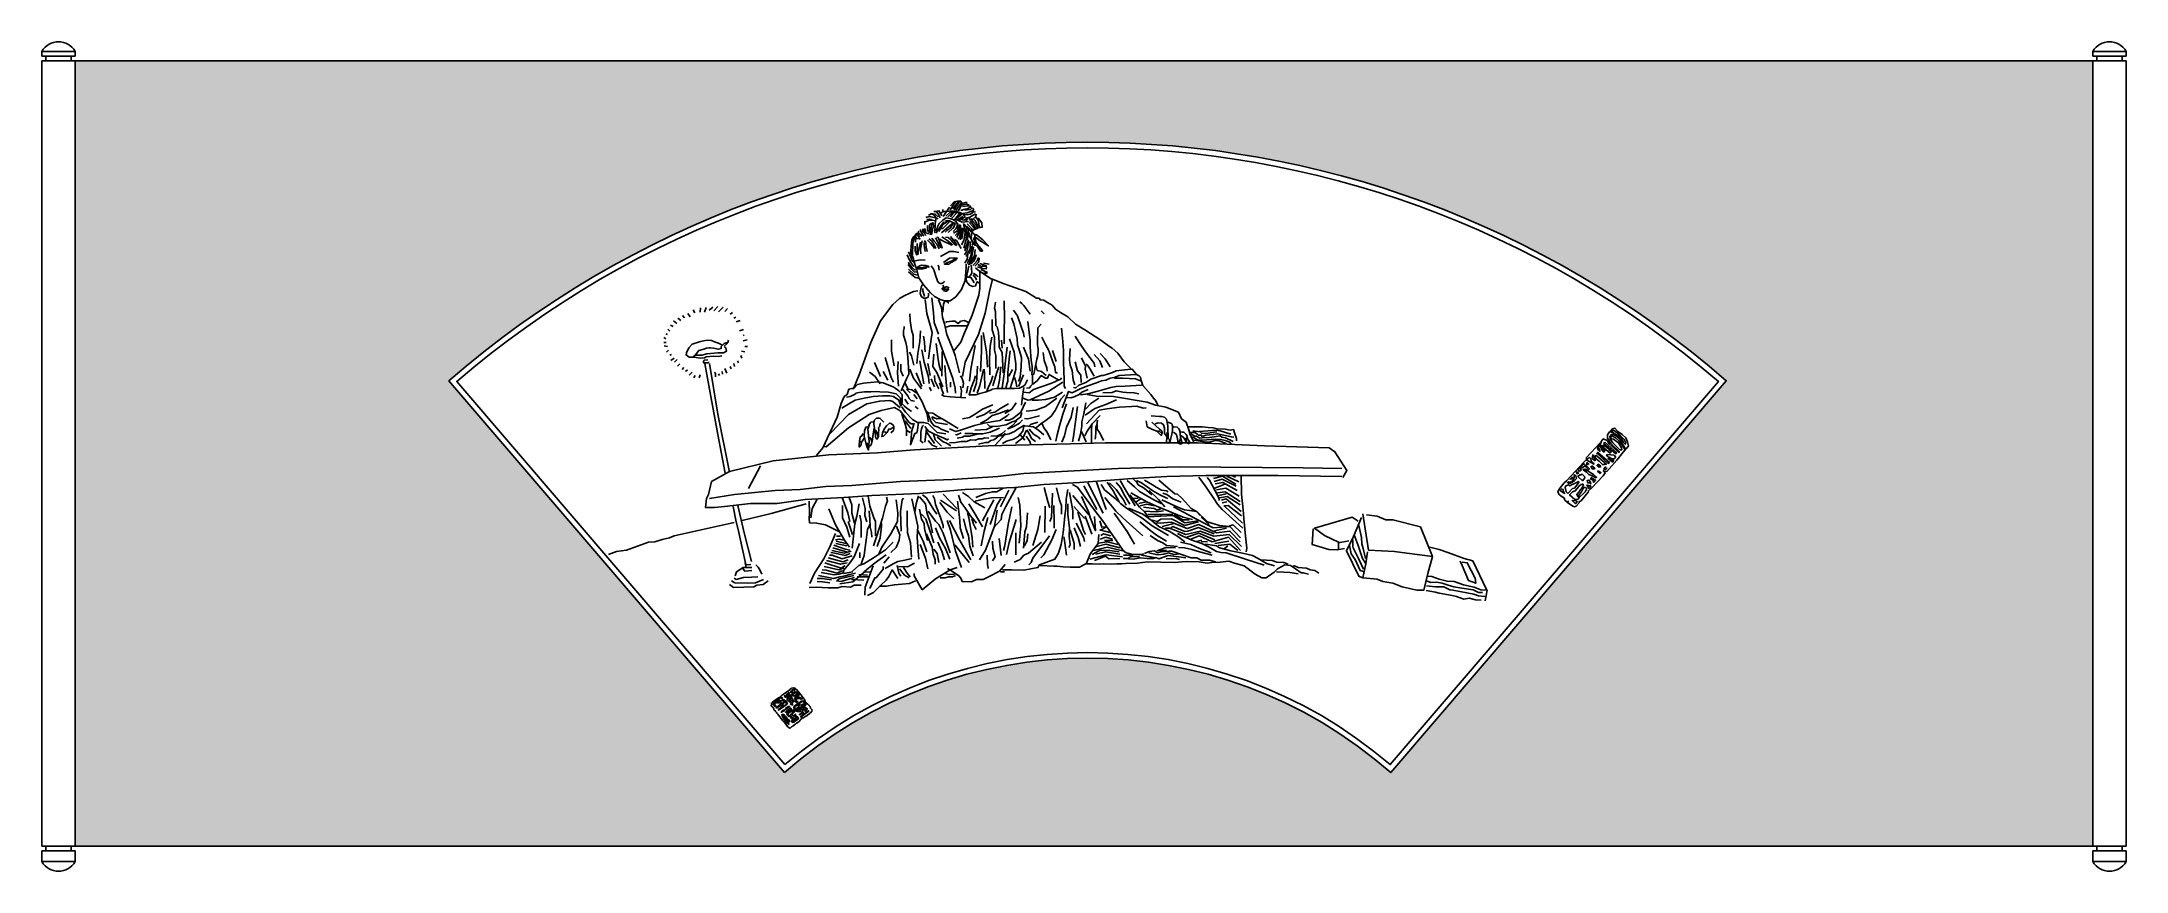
# Model space of a CAD drawing. Extents: x 421 to 2281, y 2772 to 3512.
import ezdxf

# ---------------------------------------------------------------- set-up
doc = ezdxf.new("R2010")
doc.units = 0
doc.header["$LTSCALE"] = 10
doc.header["$MEASUREMENT"] = 0
for name, color, linetype in [('3', 3, 'CONTINUOUS'), ('4', 4, 'CONTINUOUS'), ('7', 7, 'CONTINUOUS'), ('BH', 3, 'CONTINUOUS')]:
    doc.layers.add(name, color=color, linetype=linetype)

msp = doc.modelspace()

# ---------------------------------------------------------------- hatches: boundary and pattern name
at = {"layer": 'BH'}
h = msp.add_hatch(dxfattribs=at)
h.set_pattern_fill('ESCHER', color=256, scale=50, style=0)
h.set_pattern_definition([(59.99999999999999, (-210.0000000001455, -314.9999999998254), (-59.99999997655987, -1.353315237651032e-08), [55.00000000000001, -5]), (180, (-210.0000000001455, -314.9999999998254), (29.99999999999999, -51.9615242), [55.00000000000001, -5]), (300.0000000000001, (-210.0000000001455, -314.9999999998254), (59.99999997655987, -1.353315237651032e-08), [55.00000000000001, -5]), (59.99999999999999, (-205.0000000001455, -314.9999999998254), (-59.99999997655987, -1.353315237651032e-08), [10, -50]), (300.0000000000001, (-205.0000000001455, -314.9999999998254), (59.99999997655987, -1.353315237651032e-08), [10, -50]), (59.99999999999999, (-212.5000000001455, -310.6698729998254), (-59.99999997655987, -1.353315237651032e-08), [10, -50]), (180, (-212.5000000001455, -310.6698729998254), (29.99999999999999, -51.9615242), [10, -50]), (300.0000000000001, (-212.5000000001455, -319.3301269998254), (59.99999997655987, -1.353315237651032e-08), [10, -50]), (180, (-212.5000000001455, -319.3301269998254), (29.99999999999999, -51.9615242), [10, -50]), (59.99999999999999, (-230.0000000001455, -314.9999999998254), (-59.99999997655987, -1.353315237651032e-08), [10, -50]), (300.0000000000001, (-230.0000000001455, -314.9999999998254), (59.99999997655987, -1.353315237651032e-08), [10, -50]), (59.99999999999999, (-200.0000000001455, -332.3205080498254), (-59.99999997655987, -1.353315237651032e-08), [10, -50]), (180, (-200.0000000001455, -332.3205080498254), (29.99999999999999, -51.9615242), [10, -50]), (300.0000000000001, (-200.0000000001455, -297.6794919498254), (59.99999997655987, -1.353315237651032e-08), [10, -50]), (180, (-200.0000000001455, -297.6794919498254), (29.99999999999999, -51.9615242), [10, -50]), (0, (-200.0000000001455, -306.3397459498254), (-30, 51.9615242), [35, -25]), (0, (-200.0000000001455, -323.6602540498254), (-30, 51.9615242), [35, -25]), (120, (-207.5000000001455, -302.0096189498254), (-59.99999997655987, 1.353317458097081e-08), [34.99999999999999, -24.99999999999999]), (120, (-222.5000000001455, -310.6698729998254), (-59.99999997655987, 1.353317458097081e-08), [34.99999999999999, -24.99999999999999]), (240, (-222.5000000001455, -319.3301269998254), (29.99999997655985, -51.96152421353317), [35, -25]), (240, (-207.5000000001455, -327.9903810498254), (29.99999997655985, -51.96152421353317), [35, -25])])
edge = h.paths.add_edge_path(flags=16)
edge.add_arc((1353.992238578665, 2552.001456593701), 409.8662078151128, 48.69815733620402, 131.3018426637961, ccw=False)
edge.add_line((1624.514522042849, 2859.910538074038), (1923.898642566484, 3209.172598833163))
edge.add_arc((1353.992238578665, 2552.001456593704), 869.8662078151118, 49.06779322795396, 130.932206772046)
edge.add_line((784.0858345908455, 3209.172598833163), (1083.46995511448, 2859.910538074038))
h.paths.add_polyline_path([(2250.785033915906, 3494.375058296388), (2250.785033915906, 2794.375058296388), (450.7850339159058, 2794.375058296388), (450.7850339159058, 3494.375058296388)])

# ---------------------------------------------------------------- linework, layer by layer
at = {"layer": '3'}
for points in [[(1231.227596316182, 3361.704826469768), (1236.078189977076, 3368.626607297577)], [(1231.747302479754, 3365.165717664955), (1234.865542262077, 3368.626607297577), (1237.9837820444, 3369.318785536615), (1240.755548250114, 3369.318785536615), (1241.621727990295, 3368.107473618299), (1241.794963378152, 3366.550074143029), (1240.755548250114, 3364.473539425917), (1238.503488207972, 3360.493516114017)], [(1233.826129934933, 3362.397004708805), (1238.676723595829, 3369.145740976855)], [(1235.038777649934, 3361.531781910009), (1239.716135922971, 3369.145740976855)], [(1236.597896140648, 3361.185694353054), (1241.102021826723, 3367.761384498781)], [(1241.968198766009, 3367.415295379262), (1245.086438548332, 3368.107473618299), (1246.472321651189, 3368.107473618299)], [(1242.487904929581, 3366.030940463751), (1246.125850875475, 3366.723118702788), (1248.377910917618, 3365.684851344233)], [(1208.334658848925, 3350.544324275863), (1213.012017121962, 3352.274769873457), (1215.610550740715, 3352.274769873457), (1218.209081558571, 3351.928680753937)], [(1208.681129624639, 3351.582591634419), (1208.854365012497, 3348.467789558751)], [(1209.547306563924, 3354.697392147523), (1212.665546346248, 3355.735659506079), (1214.224664836962, 3355.389570386561), (1218.209081558571, 3354.351303028005)], [(1210.413486304105, 3353.139992672253), (1212.665546346248, 3353.313037232012), (1214.571138413571, 3352.966948112494)], [(1218.035846170714, 3341.199921173987), (1217.342904619286, 3343.10341133134), (1217.862610782857, 3345.872122724925), (1218.035846170714, 3349.506056917307), (1218.902025910895, 3354.524347587764), (1216.996433843571, 3356.773926864635), (1215.090844577143, 3357.985238782951), (1212.145840182677, 3356.773926864635)], [(1214.571138413571, 3349.679101477067), (1213.012017121962, 3348.294746561556), (1212.838781734105, 3345.006899926128), (1212.665546346248, 3342.238188532543), (1212.492310958391, 3341.026876614228)], [(1213.531723285533, 3339.296431016634), (1214.571138413571, 3347.256479203), (1215.437315352857, 3350.025190596585), (1216.303492292142, 3349.852146036826), (1216.47672768, 3346.564300963963), (1215.437315352857, 3343.968632567573), (1215.264079965, 3342.238188532543), (1214.744373801429, 3339.469475576394)], [(1220.634379789466, 3355.389570386561), (1218.035846170714, 3357.812194223191), (1213.704958673391, 3358.331327902469)], [(1222.366736468933, 3354.351303028005), (1220.807615177323, 3358.15828334271), (1218.902025910895, 3360.061771937499), (1218.035846170714, 3360.234816497258), (1216.823198455714, 3360.234816497258)], [(1227.910271681255, 3354.524347587764), (1224.96526728679, 3352.447814433216), (1221.500556728751, 3349.333012357548), (1220.114673625895, 3346.391256404203), (1219.76820285018, 3345.352989045647), (1218.728790523038, 3342.757322211821)], [(1219.24849668661, 3354.178258468245), (1220.634379789466, 3353.486081791772)], [(1219.24849668661, 3340.680787494709), (1219.594967462323, 3342.238188532543), (1225.658208838217, 3351.063457955141)], [(1219.421732074466, 3360.580905616776), (1221.327321340895, 3360.753950176536), (1223.925854959646, 3356.427837745116)], [(1221.327321340895, 3342.411233092302), (1224.792031898932, 3348.467789558751), (1230.162331723398, 3351.928680753937)], [(1223.406148796075, 3359.023506141506), (1224.96526728679, 3359.71568281798), (1224.96526728679, 3361.792217535092)], [(1230.682040687864, 3351.063457955141), (1227.390565517684, 3347.602568322518), (1224.96526728679, 3345.006899926128), (1223.406148796075, 3345.006899926128)], [(1223.752619571789, 3341.199921173987), (1232.414394566435, 3348.81387867827), (1233.800277669293, 3350.025190596585), (1234.146748445007, 3349.333012357548), (1231.721453015008, 3345.699078165166), (1228.429977844827, 3343.10341133134), (1227.044094741969, 3341.719054853265)], [(1225.138502674646, 3360.234816497258), (1227.390565517684, 3360.061771937499)], [(1225.164354940288, 3355.821314563078), (1230.881125540468, 3363.954405746639)], [(1226.524388578398, 3351.582591634419), (1229.122919396254, 3352.101725313697), (1230.855276075722, 3351.928680753937), (1233.800277669293, 3350.371279716104)], [(1231.227596316182, 3359.62829331522), (1227.589650370287, 3355.994359122838)], [(1227.737036293399, 3354.524347587764), (1231.201746851436, 3353.832169348727), (1233.800277669293, 3353.139992672253), (1236.398811288044, 3351.40954707466), (1237.438223615188, 3350.025190596585), (1237.784694390902, 3348.294746561556), (1237.26498822733, 3346.391256404203), (1236.398811288044, 3344.66081080661), (1235.359398960903, 3343.622543448054), (1233.97351305715, 3342.411233092302)], [(1228.62906269743, 3360.147426994498), (1232.613479419039, 3360.839605233535), (1237.290840492972, 3360.493516114017)], [(1233.133188383506, 3359.282204195702), (1229.148771661897, 3355.47522544356)], [(1229.642625559826, 3341.372965733746), (1233.800277669293, 3345.179944485888), (1234.493222021617, 3345.526033605406), (1235.879105124473, 3349.506056917307), (1233.800277669293, 3350.198235156345)], [(1231.054360928324, 3359.62829331522), (1233.479659159219, 3359.974382434739), (1237.290840492972, 3359.974382434739), (1238.330252820114, 3359.974382434739)], [(1234.172600710648, 3358.590025956664), (1231.747302479754, 3355.3021808838)], [(1237.464075880828, 3358.936115076182), (1232.786714806895, 3354.090868965485)], [(1232.959952995649, 3359.282204195702), (1237.637311268686, 3359.282204195702), (1240.235842086543, 3359.282204195702)], [(1234.493222021617, 3340.680787494709), (1237.784694390902, 3342.757322211821), (1238.650874131083, 3346.737345523722), (1238.304400554473, 3349.333012357548)], [(1241.794963378152, 3357.897847717627), (1234.692306874219, 3352.187378808133)], [(1239.716135922971, 3358.416981396905), (1235.558483813505, 3352.87955704717)], [(1242.661140317437, 3355.821314563078), (1236.944369717257, 3352.014334248373)], [(1237.26498822733, 3336.873808742567), (1239.690286458225, 3342.238188532543), (1239.517051070368, 3345.006899926128), (1239.863521846082, 3348.294746561556), (1239.863521846082, 3348.640834118511)], [(1238.849958983686, 3358.936115076182), (1241.621727990295, 3358.936115076182)], [(1243.70055264458, 3357.03262491883), (1244.566729583866, 3355.129136324041), (1238.849958983686, 3352.014334248373), (1241.968198766009, 3350.629979332863), (1247.684969366189, 3351.149111449577)], [(1239.889371310828, 3358.070892277386), (1242.141434153867, 3358.070892277386)], [(1242.487904929581, 3364.473539425917), (1247.338498590475, 3365.338762224714), (1249.417326045655, 3364.992673105196), (1249.417326045655, 3363.954405746639), (1246.472321651189, 3362.397004708805), (1244.393494196009, 3362.223960149046), (1243.007611093152, 3362.050915589287), (1242.661140317437, 3361.185694353054), (1240.928786438867, 3361.358738912813)], [(1243.154997016262, 3349.333012357548), (1244.714115506977, 3341.199921173987), (1243.674703179834, 3334.278140346178), (1241.595875724654, 3330.298117034277)], [(1241.794963378152, 3352.87955704717), (1243.70055264458, 3352.360423367892), (1246.299086263332, 3353.744779845967), (1246.472321651189, 3354.610002644763)], [(1251.496150699942, 3363.089182947842), (1252.015856863512, 3362.397004708805), (1252.362327639226, 3361.358738912813), (1249.76379682137, 3360.147426994498), (1246.472321651189, 3358.936115076182), (1242.487904929581, 3358.243936837145)], [(1253.921448930836, 3359.974382434739), (1251.496150699942, 3359.455248755461), (1250.97644453637, 3358.590025956664), (1249.244090657799, 3357.897847717627), (1246.472321651189, 3357.03262491883), (1242.661140317437, 3357.551758598108)], [(1243.847938567692, 3348.81387867827), (1247.485884513586, 3343.968632567573), (1247.485884513586, 3338.604252777597), (1246.446472186443, 3334.624229465696)], [(1250.110267597084, 3363.262227507602), (1250.803209148512, 3363.262227507602), (1249.417326045655, 3361.877871029527), (1246.818792426903, 3361.704826469768), (1244.566729583866, 3361.358738912813)], [(1253.921448930836, 3358.070892277386), (1248.897617081188, 3354.956091764282), (1244.913203160476, 3354.263913525245)], [(1246.645557039046, 3353.571735286207), (1245.779380099762, 3351.495200569095)], [(1246.472321651189, 3349.245622854788), (1250.456738372798, 3345.092554983128), (1251.842621475656, 3342.842975706256), (1250.283502984941, 3343.016020266016), (1246.125850875475, 3347.169088137676)], [(1248.204675529761, 3350.456934773103), (1251.496150699942, 3346.649954458398), (1253.574978155121, 3344.40037674409)], [(1254.614390482265, 3357.897847717627), (1254.267919706551, 3355.648270003319), (1251.496150699942, 3353.398690726448), (1248.724381693332, 3353.225646166688), (1248.377910917618, 3354.090868965485)], [(1248.897617081188, 3352.014334248373), (1252.535563027083, 3348.034310936472), (1254.267919706551, 3344.919510423369), (1255.48056742155, 3344.746465863609)], [(1250.629973760656, 3352.706512487411), (1252.015856863512, 3350.803022330058), (1254.441155094407, 3347.861266376713), (1255.48056742155, 3346.13082077912)], [(1251.842621475656, 3360.839605233535), (1252.708798414941, 3359.455248755461)], [(1252.015856863512, 3353.917824405726), (1253.748213542979, 3352.014334248373), (1254.960861257979, 3349.418667414547), (1255.827038197264, 3347.861266376713), (1255.827038197264, 3345.438644102646), (1257.386159488874, 3345.784731659601)], [(1255.307332033693, 3354.263913525245), (1256.69321513655, 3353.917824405726), (1259.638219531016, 3349.937801093825), (1259.98469030673, 3346.303865338879), (1258.25233642816, 3345.784731659601), (1257.386159488874, 3347.169088137676), (1256.69321513655, 3350.803022330058), (1256.346744360836, 3352.533467927651), (1253.748213542979, 3355.648270003319)], [(1201.751708508564, 3340.853832054469), (1199.672883854278, 3338.258163658079), (1198.460236139278, 3337.219897862086), (1197.074350235526, 3334.970318585215), (1196.727879459812, 3332.547694748584), (1196.208173296241, 3325.452870923579), (1196.208173296241, 3323.722425325986), (1197.940527174812, 3318.70413465553)], [(1197.767291786954, 3321.472847611679), (1197.940527174812, 3331.682473512351), (1199.326413078564, 3337.046853302327)], [(1200.365825405707, 3332.720739308344), (1200.365825405707, 3338.258163658079), (1201.232002344993, 3336.18163050353), (1204.003771351602, 3335.662496824252), (1204.523477515173, 3335.835541384012), (1201.578473120707, 3338.950341897116), (1201.578473120707, 3339.988609255672), (1201.751708508564, 3340.680787494709), (1204.523477515173, 3337.565986981605)], [(1201.924943896421, 3331.682473512351), (1201.924943896421, 3325.798960043098), (1201.751708508564, 3321.299803051919)], [(1205.043183678744, 3332.893783868103), (1203.137594412317, 3325.798960043098), (1202.617888248745, 3321.645892171438)], [(1206.255831393743, 3338.085119098319), (1202.964359024459, 3341.026876614228), (1203.48406518803, 3342.584277652061)], [(1204.523477515173, 3344.141677127332), (1205.909360618029, 3341.199921173987), (1207.295246521782, 3339.123386456875), (1208.161423461067, 3338.431208217838)], [(1206.255831393743, 3333.932051226659), (1204.869948290887, 3326.491138282136), (1205.216419066602, 3322.511113407671)], [(1209.893777339638, 3338.604252777597), (1207.122011133925, 3341.892099413024), (1207.122011133925, 3344.66081080661)], [(1207.468481909639, 3344.66081080661), (1208.681129624639, 3341.546010293506), (1212.319075570534, 3340.33469837519)], [(1210.75995707982, 3324.587648124783), (1209.893777339638, 3328.394626876924), (1209.720541951781, 3331.85551807211), (1209.027600400353, 3333.58596210714), (1208.161423461067, 3334.105095786418)], [(1208.161423461067, 3332.374651751389), (1208.161423461067, 3329.43289423548), (1208.854365012497, 3326.318093722376), (1209.20083578821, 3324.587648124783)], [(1208.681129624639, 3345.006899926128), (1209.374071176067, 3341.719054853265)], [(1211.106427855534, 3347.775612882278), (1211.106427855534, 3342.411233092302)], [(1211.279663243391, 3334.451184905937), (1213.878194061247, 3331.85551807211), (1215.783786128571, 3329.60593879524), (1217.516140007142, 3327.183314958609)], [(1212.319075570534, 3335.662496824252), (1214.571138413571, 3333.932051226659), (1216.649963067856, 3331.509428952592), (1218.728790523038, 3327.183314958609)], [(1215.090844577143, 3336.35467506329), (1217.169669231428, 3333.7590066669), (1219.594967462323, 3330.990295273314), (1221.673792116609, 3326.837227401654)], [(1218.209081558571, 3336.527719623049), (1220.461144401609, 3332.720739308344), (1222.713207244647, 3328.394626876924), (1224.099090347504, 3327.702448637887), (1222.713207244647, 3331.682473512351), (1220.634379789466, 3337.046853302327), (1219.594967462323, 3337.219897862086)], [(1222.19349828018, 3335.489452264493), (1225.658208838217, 3333.412917547381), (1229.98909633554, 3331.509428952592), (1232.760865342149, 3330.125072474518)], [(1223.925854959646, 3337.565986981605), (1228.25674245697, 3334.451184905937), (1231.028511463579, 3332.547694748584), (1232.760865342149, 3330.990295273314), (1233.453806893579, 3330.125072474518)], [(1227.217330129827, 3337.392942421845), (1229.469390171969, 3337.046853302327), (1231.894688402864, 3334.797274025455), (1235.879105124473, 3330.471161594036), (1236.918517451616, 3329.778983354999)], [(1231.54821762715, 3337.91207453856), (1235.705869736616, 3332.893783868103), (1237.26498822733, 3329.952027914758)], [(1235.359398960903, 3335.143363144975), (1236.918517451616, 3334.278140346178), (1241.076169561083, 3327.010271961413)], [(1239.690286458225, 3346.910390083481), (1238.477638743226, 3341.546010293506), (1235.705869736616, 3338.604252777597)], [(1238.650874131083, 3335.489452264493), (1239.863521846082, 3337.219897862086), (1240.556463397511, 3343.795588007813), (1240.729698785368, 3347.948657442037)], [(1242.115581888224, 3345.699078165166), (1240.556463397511, 3334.970318585215)], [(1243.154997016262, 3345.352989045647), (1241.942346500367, 3337.565986981605), (1241.422640336797, 3335.835541384012)], [(1245.580292446262, 3345.526033605406), (1245.926763221977, 3339.642520136153), (1245.580292446262, 3335.143363144975), (1243.501467791977, 3327.529404078128)], [(1247.832355289301, 3333.412917547381), (1247.139413737872, 3328.394626876924), (1246.099998609833, 3324.760692684542), (1244.887350894834, 3322.511113407671), (1244.194409343406, 3321.645892171438)], [(1247.832355289301, 3334.970318585215), (1244.367644731263, 3325.106781804061)], [(1249.218238392157, 3333.412917547381), (1249.218238392157, 3326.837227401654), (1245.580292446262, 3320.088491133604)], [(1251.297065847338, 3329.43289423548), (1249.737944555728, 3320.261535693363), (1246.619707574301, 3313.858888544832)], [(1248.005590677157, 3343.795588007813), (1253.549125889481, 3339.469475576394), (1254.935011793233, 3339.469475576394), (1260.478547005556, 3334.970318585215), (1265.502376054307, 3329.43289423548), (1257.187071835376, 3334.624229465696), (1254.935011793233, 3336.527719623049), (1253.375890501623, 3338.085119098319), (1253.375890501623, 3339.469475576394)], [(1251.123830459481, 3330.125072474518), (1251.643536623052, 3331.336384392833), (1250.430888908052, 3335.143363144975), (1248.525296840729, 3338.258163658079), (1248.178826065015, 3341.372965733746)], [(1250.2576507193, 3329.60593879524), (1248.352061452872, 3322.68415796743)], [(1250.430888908052, 3340.853832054469), (1250.2576507193, 3335.835541384012), (1251.643536623052, 3332.893783868103), (1252.856184338052, 3331.163339833073), (1253.895596665195, 3329.43289423548)], [(1250.803209148512, 3343.016020266016), (1256.346744360836, 3345.438644102646), (1260.331161082445, 3346.303865338879)], [(1253.375890501623, 3338.604252777597), (1254.415302828766, 3333.239872987622), (1255.801188732518, 3330.644206153795), (1259.958840841985, 3325.798960043098), (1260.132076229841, 3324.760692684542), (1258.572957739128, 3324.760692684542), (1255.974424120375, 3328.221582317165), (1253.722361277337, 3330.817250713555), (1252.682948950195, 3334.797274025455), (1252.336478174481, 3336.873808742567)], [(1193.089933513917, 3321.472847611679), (1195.168760969098, 3316.627599938418), (1196.208173296241, 3314.724111343628), (1198.806706914993, 3311.090177151247)], [(1193.782875065345, 3312.820621186276), (1197.074350235526, 3308.321464195097), (1199.153177690707, 3306.417974037745), (1201.578473120707, 3306.071884918226)], [(1193.956110453203, 3314.724111343628), (1196.727879459812, 3310.917132591488), (1199.153177690707, 3308.321464195097), (1200.365825405707, 3307.802330515819)], [(1194.12934584106, 3324.068514445505), (1196.381408684098, 3319.569357454326), (1197.074350235526, 3316.454555378658), (1199.326413078564, 3314.551066783869)], [(1197.767053710836, 3320.682466928742), (1199.845881166016, 3313.241553984219), (1201.578235044587, 3308.223263313762), (1203.483827111911, 3301.128437926193), (1207.641479221377, 3294.898835337421), (1213.704720597271, 3287.630966952657), (1217.515901931023, 3284.343120317229), (1222.539733780671, 3281.747453483404), (1226.177679726566, 3280.536141565088), (1231.374744163174, 3280.536141565088), (1236.398573211925, 3283.997031197711), (1241.422402260677, 3290.745767465761), (1244.887112818715, 3298.532769529803), (1245.753289758, 3310.12675190855), (1245.580054370143, 3313.241553984219)], [(1208.927076260173, 3316.838867932592), (1204.676403609621, 3317.051873497654), (1201.727077433368, 3316.462657271694), (1199.367617052546, 3315.873442608297)], [(1200.019354629992, 3329.259849675721), (1200.192590017849, 3324.933737244301), (1201.578473120707, 3321.12675849216)], [(1212.5755031571, 3310.118342190456), (1211.813113401275, 3311.326314910041), (1209.667383755724, 3312.07840809345), (1206.150932254762, 3312.263279698221), (1204.161360937089, 3311.662444248227), (1201.137211637939, 3309.981295974334), (1201.727077433368, 3309.09747397924), (1205.641973127297, 3308.796924217606), (1209.9851873658, 3309.686688642636), (1210.575053161229, 3310.275903306032), (1211.16491895666, 3310.865117969429), (1207.92066128314, 3310.57051063773), (1206.445998195014, 3309.981295974334), (1203.791606316924, 3309.981295974334), (1201.727077433368, 3309.981295974334)], [(1214.533037831825, 3311.786308676567), (1216.28386081545, 3309.242465832023), (1216.761357483548, 3308.209029920577), (1218.830510645606, 3301.451947999547), (1219.467173803368, 3300.02103649715), (1220.183418805515, 3298.113153973101), (1221.138412141712, 3296.602748602565), (1222.570902146007, 3295.887292851367), (1223.923810305917, 3295.887292851367), (1225.037970131779, 3296.523253171863), (1226.15212995764, 3297.477193652606), (1226.311296447305, 3298.113153973101)], [(1220.422167139565, 3312.263278135657), (1221.138412141712, 3311.07085292537), (1221.217996786992, 3309.242465832023), (1221.536326965425, 3307.970545191032)], [(1222.667286562611, 3319.997946814636), (1230.925396495043, 3324.417056790108), (1234.759519963992, 3324.417056790108), (1239.183506427475, 3323.533234795014)], [(1225.3216784407, 3314.695013281505), (1230.630464997776, 3318.524910156145), (1235.054451461258, 3318.819517487843), (1237.708846140245, 3318.524910156145), (1236.234183052117, 3316.757266165956), (1231.810193787739, 3314.400405949807), (1230.335530699614, 3313.221976623014), (1227.386207324256, 3313.221976623014), (1226.206475733397, 3313.221976623014), (1228.860870412383, 3314.695013281505), (1233.284856875865, 3316.168049939996), (1235.939248753955, 3318.230302824447), (1236.824046046652, 3318.524910156145)], [(1247.139413737872, 3322.511113407671), (1246.619707574301, 3317.319778177455), (1245.407057058405, 3315.935423261944), (1244.367644731263, 3314.204977664351)], [(1254.588541017519, 3321.472847611679), (1254.068832053052, 3318.70413465553), (1252.336478174481, 3315.589334142425), (1250.777359683766, 3314.031933104591), (1247.485884513586, 3312.474532066758)], [(1252.336478174481, 3328.394626876924), (1250.430888908052, 3318.53109009577), (1248.178826065015, 3313.512799425313)], [(1253.722361277337, 3326.145049162616), (1253.202655113766, 3320.953713932401), (1250.777359683766, 3315.589334142425), (1248.178826065015, 3313.339754865554)], [(1253.375890501623, 3311.436264708202), (1257.013836447518, 3315.243245022907), (1257.187071835376, 3318.53109009577), (1256.32089489609, 3318.53109009577), (1255.454717956804, 3316.108467821703), (1253.202655113766, 3313.339754865554), (1251.470301235196, 3312.128442947239)], [(1256.147659508232, 3312.993665746036), (1259.61237006627, 3310.744088031728), (1259.958840841985, 3311.263220148442), (1263.077080624308, 3311.436264708202)], [(1257.880013386804, 3313.685843985073), (1263.596786787879, 3311.78235382772), (1263.770022175736, 3309.878865232931)], [(1266.022082217879, 3313.166710305795), (1260.998253169127, 3314.031933104591)], [(1194.12934584106, 3308.840597874375), (1198.97994230285, 3304.341440883197), (1202.444652860887, 3303.4762180844), (1202.791123636602, 3303.4762180844)], [(1194.12934584106, 3306.417974037745), (1198.113762562669, 3302.957084405122), (1200.192590017849, 3301.226638807529), (1201.751708508564, 3301.05359424777), (1203.310829800173, 3301.05359424777)], [(1230.176224165173, 3291.639175789453), (1230.015074641481, 3292.508426877593), (1228.51637426801, 3292.991345016872), (1227.339978543713, 3292.92695645249), (1226.534225323462, 3291.92892667302), (1225.630888903323, 3291.547467360491), (1224.938518734582, 3291.778003328248), (1224.24614856584, 3291.662734563088), (1224.130754471347, 3291.201664190139), (1224.130754471347, 3290.971128222383), (1224.823124640089, 3290.394789084274), (1226.669446957333, 3290.51005628687), (1227.372208448452, 3290.963090394461), (1228.631163369068, 3290.855859457222), (1230.063418098141, 3291.413813470267)], [(1224.938518734582, 3294.313895848441), (1225.400100714341, 3293.507020742575), (1225.400100714341, 3292.239073701197)], [(1246.099760533715, 3301.647571605471), (1248.351823376753, 3301.647571605471), (1250.257415444076, 3300.955393366434), (1251.643298546934, 3298.705814089562), (1252.855946261933, 3296.629280935014)], [(1251.989769322648, 3303.724106322583), (1254.415067553543, 3300.609304246915), (1254.761538329257, 3298.878858649322)], [(1252.336240098361, 3305.108461238094), (1255.454479880685, 3302.685838964027), (1256.493892207828, 3301.820616165231)], [(1255.801188732518, 3310.744088031728), (1260.132076229841, 3309.186686993894), (1264.11649295145, 3309.013642434134)], [(1258.746193126985, 3308.494508754857), (1264.11649295145, 3306.071884918226), (1264.11649295145, 3305.033619122234), (1261.171488556985, 3305.033619122234)], [(1008.698309350044, 3274.327722854636), (1008.350111605007, 3270.50178960128)], [(1013.573052370229, 3274.501629842348), (1012.180269860192, 3270.50178960128)], [(1019.666486086358, 3274.849442242672), (1016.358623037043, 3272.066944615185)], [(1024.018936724042, 3275.371160055606), (1020.536976213894, 3271.719132214861)], [(1028.719582283394, 3274.849442242672), (1024.541229106542, 3270.67569501389)], [(1032.723837999411, 3273.63209962909), (1030.286465077634, 3271.023507414214)], [(1206.948537669949, 3291.610990264558), (1207.121773057806, 3289.361410987686), (1207.814714609234, 3286.419655034341), (1208.334420772805, 3284.343120317229)], [(1208.949368587609, 3281.776606235258), (1210.446217569141, 3269.31663227635), (1213.439909930416, 3258.850255275913), (1215.186231874942, 3252.121869838124), (1213.190436967426, 3238.415899733375), (1211.94306374978, 3228.697121983006)], [(1224.740697085858, 3270.289750101978), (1225.489121576625, 3277.516535560668), (1226.736491993374, 3280.257728644079), (1228.233340974907, 3280.257728644079), (1230.229135882424, 3278.51333247734)], [(1230.111764355696, 3291.220646214555), (1229.144861611751, 3290.013351647637), (1228.016809344116, 3289.031419399905), (1227.131345438286, 3289.016471915087), (1225.873510875876, 3289.514335976621), (1225.473072445299, 3289.671614268158)], [(1278.694344669626, 3216.400370308134), (1277.696444414972, 3234.342730433865), (1274.952225016689, 3239.077520475747), (1274.952225016689, 3242.815512038394), (1274.45327628981, 3252.534291351328), (1273.455378836051, 3257.269079830647), (1272.208005618405, 3258.51507753905), (1271.958532655414, 3270.975049935395), (1270.96063240076, 3273.965443810538), (1271.958532655414, 3279.198632310756)], [(1279.692242123384, 3242.067914350891), (1279.442766359497, 3255.026285205571), (1279.941715086376, 3264.246664497605), (1279.692242123384, 3280.44463001916)], [(1302.893370527296, 3268.483056081152), (1299.151253675254, 3273.467045352202), (1297.155458767737, 3276.208238435613), (1295.409136823212, 3278.201835394084), (1293.662814878688, 3279.697030769092)], [(979.4498371120853, 3255.198053437651), (981.3649148279919, 3253.458993011135)], [(981.7131125730293, 3258.676174290684), (984.3245829556399, 3257.632738664814)], [(984.4986804164737, 3262.676014531753), (987.4583485441208, 3260.415236292301)], [(988.3288386716576, 3265.110699758916), (991.114406515102, 3262.849921519465)], [(992.681289309342, 3267.54538498608), (994.4222695644157, 3265.284606746629)], [(997.3819348686939, 3269.110539999985), (999.2970154079712, 3266.154136959887)], [(1002.082583251416, 3272.414757015508), (1003.649466045656, 3269.806164800632)], [(1037.076288637096, 3269.980071788345), (1034.987113460355, 3268.58882218705)], [(1040.210054225577, 3265.980231547276), (1038.469073970503, 3265.110699758916)], [(1044.040212480762, 3262.849921519465), (1040.38415168641, 3261.806484318494)], [(1272.208005618405, 3220.138361870781), (1272.208005618405, 3231.850736579621), (1270.96063240076, 3236.58552505894), (1270.96063240076, 3248.048700538613), (1268.964837493243, 3254.527886747235), (1268.715361729356, 3263.997465268437)], [(1286.17857837371, 3265.24346297684), (1288.174376082122, 3260.010274476622), (1291.168068443397, 3246.802702830209), (1291.417544207284, 3241.320315100823), (1292.914390387921, 3236.834725850672), (1295.159661059325, 3229.857141183714), (1294.660712332446, 3221.384359579185), (1293.912287841679, 3212.662378745487), (1292.914390387921, 3210.17038332868), (1292.415441661043, 3208.425987161941)], [(1287.924900318234, 3272.221047643798), (1291.417544207284, 3267.237058372748), (1294.660712332446, 3257.518280622378), (1296.656507239964, 3251.537492872092), (1297.40493173073, 3248.048700538613)], [(1315.117621338074, 3268.981454539487), (1312.622877703679, 3271.722649185462)], [(975.7937791411041, 3247.720090768448), (977.7088568570116, 3246.502748154866)], [(975.7937791411041, 3243.372439702157), (977.8829543178445, 3243.372439702157)], [(976.1419740627707, 3240.242129674346), (979.2757396512516, 3239.72041028631)], [(977.5347593961778, 3251.024306208869), (979.1016421904178, 3250.502588395935)], [(978.2311520628818, 3234.851039831983), (979.9721323179556, 3236.590101833601)], [(1046.999877785039, 3254.850241037328), (1043.517917274891, 3253.632898423746)], [(1047.696270451742, 3249.980870583001), (1046.651682863372, 3249.459152770066)], [(1046.651682863372, 3244.93759314096), (1050.13364337352, 3245.807124929321)], [(1048.044465373409, 3239.72041028631), (1050.481838295186, 3239.894317274023)], [(1178.99154749339, 3245.840176061669), (1178.99154749339, 3235.6229982904), (1181.486293928681, 3222.415426643987)], [(1204.957778772575, 3253.617066775695), (1204.209354281808, 3244.147488254494), (1202.463032337284, 3233.431912024888), (1201.714607846518, 3224.709931191191)], [(1206.184268513231, 3236.868995998803), (1208.180066221643, 3225.904218977466), (1212.171658837572, 3212.696648893618), (1212.670607564452, 3206.715861143332)], [(1209.198844351496, 3234.927107399896), (1208.699895624617, 3238.166700504207), (1208.450419860729, 3243.898289025326), (1207.452522406971, 3248.882278296376)], [(1218.765835167173, 3242.548868347539), (1220.512157111699, 3230.338095180362), (1221.510054565457, 3222.862112055068), (1223.006900746094, 3218.127322013186)], [(1248.757401450607, 3208.924385620277), (1249.755298904364, 3219.639963412445), (1252.499521103544, 3234.093531204697), (1253.746891520294, 3240.572717413319)], [(1258.486908626989, 3217.397167224806), (1259.23533031686, 3235.588728142268), (1259.23533031686, 3249.543897476185)], [(1264.723771914322, 3221.384359579185), (1263.725871659669, 3235.090329683932), (1261.979552516039, 3245.55670668437), (1260.732179298394, 3252.28509212216)], [(1266.719566821839, 3214.655974141395), (1266.470093858848, 3228.611143475311), (1266.969042585727, 3240.074317392419), (1268.465888766364, 3248.048700538613)], [(1277.696444414972, 3238.32992122568), (1277.197495688092, 3245.55670668437)], [(1277.696444414972, 3202.943599432554), (1279.442766359497, 3215.403571828898), (1280.690139577143, 3227.115946537739), (1282.18698575778, 3239.077520475747)], [(1284.931205156064, 3202.445200974218), (1287.924900318234, 3211.91477949542), (1289.920695225751, 3219.390762620713), (1289.920695225751, 3224.374751891764), (1288.423849045113, 3234.591929663033), (1284.432256429184, 3246.553503601041)], [(1296.90598300385, 3239.326719704915), (1299.650202402133, 3232.099935808789), (1301.147048582771, 3228.361944246143), (1302.643897564304, 3217.895567245705)], [(1327.092399185861, 3215.901970287234), (1325.346077241336, 3216.649569537302), (1324.847128514458, 3221.633558808353), (1323.100806569933, 3226.119148058503), (1320.855535898528, 3232.099935808789), (1319.109213954003, 3236.834725850672), (1316.863943282599, 3240.821916642487), (1313.121826430558, 3248.048700538613)], [(1338.589798003161, 3238.127445777718), (1337.841373512395, 3227.910269569013), (1338.589798003161, 3223.17547952713), (1340.0866441838, 3218.440689485248), (1341.084544438453, 3209.967907880718), (1342.581390619091, 3205.731517859736)], [(1360.543555990323, 3221.680282589559), (1359.795131499556, 3224.91987569387), (1352.061422031587, 3235.137053465139), (1347.071931961899, 3242.363837361265), (1342.830863582082, 3249.092222799055)], [(981.1908173671591, 3232.068542204496), (982.5836027005653, 3232.764167005143)], [(982.2354049555297, 3227.373078737882), (985.1950730831768, 3229.459951564721)], [(985.5432680048434, 3225.807923723976), (987.8065434657874, 3228.068703538529)], [(987.9806409266212, 3222.329801295842), (990.0698189267314, 3224.416674122682)], [(992.3330915643055, 3219.373398255744), (993.7258768977126, 3221.11245868226)], [(995.2927596919535, 3217.460430841515), (997.0337399470272, 3218.85168044281)], [(1030.460562538467, 3220.069023056391), (1032.027445332708, 3216.069182815322)], [(1034.987113460355, 3221.808083482907), (1035.857603587892, 3219.721210656067)], [(1038.29497650967, 3224.764486523005), (1038.81726889217, 3221.808083482907)], [(1041.602839558984, 3226.851360924947), (1042.647427147354, 3225.112298923329)], [(1044.562504863262, 3231.720731379274), (1045.607092451633, 3229.459951564721)], [(1045.084800069132, 3235.54666463263), (1048.218565657612, 3235.024946819696)], [(1163.773601520441, 3225.40582051913), (1169.262043117903, 3212.945848122786)], [(1173.503108696824, 3229.891411331845), (1178.742074530398, 3212.198248872719), (1180.737869437915, 3207.961858851736)], [(1185.228410780724, 3204.473066518257), (1184.479986289956, 3216.434640456265), (1184.978935016836, 3226.402618998366)], [(1187.473681452127, 3223.910623581559), (1187.473681452127, 3218.179036623005), (1189.469476359644, 3213.444246581122)], [(1198.970388448234, 3223.214734253619), (1196.72511777683, 3231.438315066417), (1194.978795832306, 3234.677908170728)], [(1195.456866683985, 3219.425032768845), (1198.700034809147, 3211.450651185215), (1205.685319786352, 3201.98107110145)], [(1204.437949369601, 3226.901017456702), (1206.433744277118, 3214.690244289526), (1207.930590457755, 3206.466661914164)], [(1211.423234346806, 3224.658222831627), (1213.668505018209, 3213.942645039458)], [(1224.75322269062, 3203.922953450102), (1219.514256857045, 3216.632125075614), (1216.02161576889, 3221.865313575833), (1216.770037458761, 3233.079288263773)], [(1224.004798199853, 3213.392531971303), (1224.25427396374, 3225.354105909312), (1224.25427396374, 3235.322084451413)], [(1228.99428826954, 3198.68976338732), (1228.245866579668, 3204.670551137606), (1227.24796912591, 3214.389330450539), (1226.749017598136, 3222.862112055068)], [(1252.250045339656, 3199.454807099075), (1254.744791774948, 3207.429190245269), (1255.742689228707, 3222.131957266688)], [(1255.493213464819, 3198.208809390671), (1257.98795990011, 3204.937194828462), (1261.231128025272, 3219.390762620713)], [(1262.22902547903, 3202.445200974218), (1261.979552516039, 3215.901970287234), (1261.730076752152, 3219.639963412445)], [(1269.463786220123, 3204.687995599294), (1272.706954345284, 3215.652771058066), (1274.702752053697, 3221.633558808353)], [(1273.95432756293, 3202.694400203386), (1275.451173743568, 3209.671984870344), (1276.449073998222, 3221.633558808353)], [(1280.93961534103, 3203.192798661722), (1282.685934484659, 3208.924385620277), (1282.935410248547, 3216.400370308134), (1284.432256429184, 3231.352336558722), (1284.931205156064, 3235.837927371436)], [(1283.683834739313, 3213.409976432991), (1286.927002864476, 3219.390762620713)], [(1314.369199648204, 3234.342730433865), (1315.367097101962, 3227.365145766907), (1317.612367773366, 3220.636760329117), (1317.861840736358, 3217.646366453974)], [(1326.094501732104, 3226.368348850235), (1322.601857843053, 3236.336325829772)], [(1348.319305179545, 3207.725113255643), (1347.820353651769, 3214.204299464265), (1345.076134253487, 3218.19149025608), (1342.830863582082, 3226.165873402274)], [(1353.558268212223, 3211.46310481829), (1351.811946267699, 3219.686687193652), (1352.061422031587, 3222.178681047895), (1348.568778142536, 3229.654665735753)], [(1359.795131499556, 3213.20750098503), (1356.302487610507, 3219.686687193652), (1353.807743976111, 3223.17547952713), (1352.809846522353, 3223.923077214634)], [(1367.279368004535, 3221.181884131223), (1364.784621569243, 3226.913471089777), (1359.795131499556, 3232.645058048332)], [(1374.015180018748, 3221.680282589559), (1369.52463867594, 3228.657867256517), (1365.283570296123, 3233.3926572984)], [(998.6006227412681, 3214.330120813705), (1001.212093123878, 3216.93871302858)], [(1002.778975918119, 3211.72153017393), (1003.823563506489, 3213.808403000769)], [(1007.47962147747, 3211.895435586541), (1008.176014144174, 3214.504027801417)], [(1021.233368880598, 3216.764806040868), (1022.103859008134, 3215.721370414999), (1022.103859008134, 3212.591060387188)], [(1024.715329390746, 3215.373558014675), (1025.585819518282, 3213.982309988482)], [(1027.849092155856, 3217.634337829228), (1028.197289900893, 3215.025745614352)], [(1159.53253594152, 3216.933038914601), (1164.522026011207, 3212.945848122786), (1169.012567354016, 3206.466661914164)], [(1171.507313789307, 3217.431437372937), (1175.748379368228, 3209.706255018475)], [(1189.036640278026, 3201.348106727663), (1193.527181939654, 3195.865719260729), (1194.774555250854, 3193.37372395524), (1196.520874498491, 3191.629328658989), (1199.5145698807, 3191.13092865283)], [(1191.28191110884, 3206.830494194596), (1194.02613069946, 3201.597306730742), (1197.269299049886, 3201.098906724583), (1201.260891951707, 3198.606912994196)], [(1192.52928442004, 3201.84650515872), (1195.772452770467, 3198.357712991116)], [(1200.945305480552, 3216.434640456265), (1206.184268513231, 3204.223867289089)], [(1212.959741207994, 3203.612084517473), (1214.456590189527, 3200.372491413163)], [(1217.268986185641, 3203.67375265837), (1214.275293824366, 3210.90053811706)], [(1221.260578801569, 3201.929356491631), (1217.76793491252, 3209.15614195032), (1217.518461949528, 3213.890930429639)], [(1225.501647181386, 3197.194568012312), (1221.759527528448, 3207.411745783581)], [(1231.738507667823, 3203.424553429202), (1231.738507667823, 3207.910144241917)], [(1246.013182052323, 3198.208809390671), (1247.011079506082, 3204.438796370126)], [(1263.975347423556, 3200.202404786579), (1267.966940039484, 3208.924385620277), (1269.463786220123, 3213.659175662159)], [(1288.673324809, 3212.163978724588), (1289.920695225751, 3208.675186391109), (1290.918595480404, 3203.691197120058)], [(1296.90598300385, 3214.655974141395), (1295.159661059325, 3210.419582557848), (1293.4133391148, 3206.681590995201), (1292.415441661043, 3204.189597140958)], [(1296.356598551359, 3193.566230923277), (1300.847139894167, 3192.071033985705), (1302.842934801683, 3192.320233214873), (1319.308253992278, 3200.045417131899), (1332.031453529936, 3208.019798715528)], [(1296.855547278238, 3199.048618652663), (1301.845037347925, 3198.550220194327), (1305.587154199967, 3201.291413277739), (1321.304048899795, 3206.773802569689), (1330.03565862242, 3210.760993361504), (1330.78408031229, 3211.757791840739)], [(1304.889168235708, 3214.157574120495), (1304.889168235708, 3211.91477949542), (1304.889168235708, 3206.183192536865), (1303.142846291184, 3204.438796370126), (1302.394421800417, 3202.943599432554), (1299.400726638246, 3202.694400203386)], [(1327.59134791274, 3209.921184099512), (1319.608162680883, 3214.905173370563), (1318.859740991012, 3213.160777203823), (1318.360792264132, 3211.665580266252), (1316.36499455572, 3211.665580266252), (1312.622877703679, 3213.908374891327), (1309.130233814629, 3209.173586412008), (1305.1386411987, 3206.183192536865)], [(1367.625572695176, 3198.351479273724), (1375.85823369092, 3198.84987773206), (1379.350874779075, 3200.345074669632), (1385.338265103416, 3199.099076961228), (1388.830906191571, 3198.84987773206), (1395.317245242791, 3198.600678502892), (1399.807786585598, 3197.60388158622)], [(1378.103504362324, 3211.559050920137), (1385.338265103416, 3211.559050920137), (1396.814091423428, 3211.060650899237), (1401.304632766237, 3209.067055503329)], [(1187.539793998608, 3189.635731784558), (1190.533486557445, 3186.645338048012), (1192.778757388259, 3184.651742748681), (1197.019826081668, 3181.910549015214)], [(1188.193926463994, 3185.841672290855), (1191.437094814421, 3181.356083261137), (1197.673958547056, 3174.627697353908), (1202.164497385312, 3172.135702048419), (1207.652936566553, 3172.135702048419), (1211.644529468374, 3171.138905186305), (1216.13507113, 3166.653314581486), (1219.877188240232, 3163.164522413883), (1227.361425284068, 3161.918525548689)], [(1190.782962349033, 3192.875325524183), (1193.776654907871, 3188.389734919364)], [(1199.015621120893, 3196.862516122844), (1202.009313679731, 3193.12452395216)], [(1200.262994432094, 3186.146939616954), (1202.757738231126, 3184.153344317624)], [(1267.84413477545, 3183.177728974935), (1262.106220214996, 3179.19053818312), (1254.621986510912, 3176.449343537145)], [(1258.364103362954, 3171.465354266094), (1263.85254215952, 3173.957348120338), (1268.842032229208, 3178.193739703885), (1274.829419752653, 3179.938135870624), (1283.311553711391, 3183.177728974935)], [(1295.286331559178, 3180.93493434986), (1294.038958341532, 3176.698542766313), (1292.292636397006, 3175.452545057909), (1289.797892762611, 3173.458949662002), (1286.80419760044, 3172.711351974498), (1281.315758803873, 3169.970157328523), (1272.584151882144, 3168.474960390951), (1266.596761557804, 3168.724159620119), (1264.600966650287, 3170.468555786859)], [(1283.311553711391, 3188.660116704322), (1276.575741697178, 3184.922125141675), (1271.087302900612, 3181.184133579028), (1266.596761557804, 3180.43653432896)], [(1298.529499684339, 3190.155313641893), (1294.537907068411, 3181.184133579028), (1291.294738943248, 3178.442938933053), (1287.303146327319, 3175.452545057909), (1283.810502438269, 3174.20654891207), (1280.068385586228, 3173.957348120338)], [(1290.29684148949, 3189.407714391826), (1286.305248873561, 3183.925326662439), (1280.068385586228, 3179.938135870624)], [(1299.100817949641, 3182.103055443604), (1307.832424871371, 3183.099853922839), (1316.314558830108, 3186.339447027151), (1326.543014733369, 3193.566230923277)], [(1304.339783783216, 3192.071033985705), (1310.327171306662, 3192.071033985705), (1316.564034593995, 3192.569432444041), (1324.547219825853, 3194.563029402512), (1331.532504803056, 3199.048618652663)], [(1335.274621655099, 3188.582241652226), (1331.781980566944, 3179.361862360192), (1329.037758367765, 3168.895485359755), (1326.792487696362, 3160.921102213562), (1325.545117279611, 3155.438714484175)], [(1341.26201197944, 3185.342648547915), (1339.266214271028, 3176.869866943385), (1335.274621655099, 3167.89868688052), (1333.528299710574, 3160.173504526058), (1331.033556076178, 3154.44191600494)], [(1345.004128831481, 3186.339447027151), (1343.507282650843, 3174.876271547478), (1341.511484942431, 3159.675104505158), (1340.513587488674, 3154.691115234108)], [(1352.488362535564, 3189.579040131462), (1350.492567628048, 3179.860260818528), (1348.746245683523, 3172.633476922402), (1348.746245683523, 3168.646286130587), (1347.748348229764, 3161.668699901066), (1346.002026285239, 3155.438714484175)], [(1351.908680796242, 3178.415522189522), (1360.390811954084, 3184.396309939808), (1370.120319130467, 3188.134301502455), (1379.84982630685, 3192.12149229427)], [(1352.238889572573, 3183.847451610343), (1356.978903878372, 3188.831440881394), (1363.964191656471, 3193.815430152445)], [(1153.631260775549, 3162.146438378966), (1152.304084253999, 3159.873789125752), (1151.166504378383, 3159.116238849453), (1150.40811779464, 3155.517874643119), (1150.218521148704, 3151.540736086475), (1150.218521148704, 3150.025635533879), (1151.924890962126, 3152.108899187618), (1152.114487608063, 3154.570937191666), (1153.252067483677, 3155.707261818274), (1154.768837826758, 3158.169299822322)], [(1157.991980807667, 3168.206840589348), (1156.096014348309, 3167.82806466336), (1154.958434472695, 3164.608476383014), (1154.579241180822, 3159.873789125752), (1156.475207640181, 3152.677062288762), (1157.612787515795, 3149.268085257581), (1158.560770745475, 3147.374210354677), (1158.939964037346, 3150.972574561011)], [(1163.679877361336, 3166.881127211907), (1162.542300310127, 3161.767664028656), (1162.163107018255, 3156.84358802056), (1161.215123788576, 3153.055836639071), (1160.267140558896, 3151.161961736166), (1158.939964037346, 3151.161961736166), (1159.129560683282, 3156.086037744262), (1158.560770745475, 3159.305626024608), (1158.560770745475, 3160.441950651215), (1157.991980807667, 3165.934189760455), (1158.939964037346, 3168.775003690492), (1159.319157329218, 3170.858265768551), (1160.646333850768, 3172.373366321147), (1162.731896956062, 3172.562753496301)], [(1172.211723604042, 3172.183979145992), (1168.988583447538, 3175.592954601493), (1167.851003571924, 3175.971728951802), (1165.575843820694, 3175.782341776648), (1163.679877361336, 3173.699079698588), (1163.300684069464, 3170.858265768551), (1163.869474007272, 3166.881127211907), (1165.007053882887, 3158.169299822322), (1166.334230404437, 3157.222362370869), (1167.282213634116, 3159.495013199763), (1167.282213634116, 3162.903988655264), (1167.661406925988, 3165.7448025853), (1167.471810280052, 3167.259903137896), (1168.230196863796, 3168.017453414193), (1168.988583447538, 3171.047652943706), (1169.557373385346, 3171.23704169454)], [(1164.817457236951, 3165.176639484157), (1166.523827050373, 3161.957051203811), (1166.713423696309, 3159.495013199763)], [(1165.196650528823, 3164.04031485755), (1164.817457236951, 3161.578276853502)], [(1178.468412919923, 3162.714601480109), (1180.933169317089, 3164.987252309003), (1181.12276313862, 3166.691740036753), (1181.12276313862, 3168.585614939658), (1180.553976025217, 3169.721941141944), (1178.847606211794, 3171.23704169454), (1177.141236398373, 3171.426428869695), (1174.676480001207, 3169.153778040801), (1172.401320249978, 3165.934189760455), (1170.884549906897, 3162.714601480109), (1170.694953260961, 3160.820726577203), (1170.315759969089, 3159.495013199763), (1171.832533136575, 3159.873789125752), (1173.538900125593, 3161.578276853502), (1175.245269939015, 3163.093377406097), (1176.382849814629, 3165.555415410146), (1176.762043106502, 3166.312965686443), (1178.089219628052, 3165.934189760455), (1180.933169317089, 3167.82806466336)], [(1171.642936490639, 3163.472151756407), (1173.538900125593, 3163.661538931561), (1174.297286709336, 3162.525214304954)], [(1191.187619022833, 3173.381700488715), (1196.177109444266, 3166.653314581486)], [(1192.684468125622, 3164.908917710133), (1195.67816068446, 3163.164522413883)], [(1199.170804826475, 3171.388103614283), (1196.925533995661, 3163.662920844939), (1196.426585235854, 3157.183734940791), (1195.927636476048, 3152.199745904914), (1199.919226554499, 3162.167723976667), (1201.665548625506, 3162.915322410803), (1202.164497385312, 3165.407317716292), (1203.162397728295, 3172.135702048419)], [(1207.652936566553, 3169.643708318032), (1206.655039046939, 3168.646909880816), (1205.906617318915, 3166.404114578407), (1205.158192767521, 3163.413722416962), (1205.158192767521, 3158.180533378006), (1204.908716975932, 3155.688538072517), (1207.153987806746, 3153.944142776267)], [(1208.650836909535, 3154.442541207323), (1209.898207397366, 3163.662920844939), (1209.898207397366, 3165.65651614427)], [(1208.900309877753, 3168.397711452838), (1211.894005259961, 3164.410519279076), (1217.881393201007, 3161.170927114553), (1225.615103213061, 3157.931333374927), (1228.608795771898, 3156.436136506654), (1229.856169083099, 3157.432934943869)], [(1210.397156157172, 3163.662920844939), (1217.382444441201, 3153.19654434213)], [(1228.926111671709, 3170.219356557691), (1223.687145838135, 3171.216155036926), (1218.448182805455, 3171.96375272443), (1215.703960606276, 3174.954146599574), (1215.454487643285, 3176.947741995481), (1219.446080259214, 3175.203345828741), (1223.437672875142, 3175.452545057909)], [(1235.983766187336, 3161.17030144273), (1237.231139404982, 3160.921102213562), (1241.22273202091, 3162.665498380301)], [(1275.400740818851, 3166.901889963848), (1267.168079823105, 3163.413097630369), (1260.432267808893, 3161.917900692798), (1254.694356049336, 3161.917900692798), (1251.451187924173, 3162.167099921965), (1244.465900146073, 3162.167099921965)], [(1253.44698283169, 3165.157493797109), (1263.675438734951, 3165.905091484613), (1269.41335049451, 3168.397085338856)], [(1280.889179615418, 3164.908293005377), (1277.396535726367, 3161.917900692798), (1273.654418874326, 3160.173504526058), (1267.667028549985, 3159.924303734326)], [(1271.409148202922, 3151.949922150697), (1277.895484453246, 3158.678307588486), (1280.390230888538, 3162.416299151133)], [(1278.144960217134, 3153.1959198591), (1281.637601305288, 3155.438714484175), (1287.874464592621, 3157.183110650915), (1292.115532972438, 3159.42590527599), (1296.356598551359, 3164.409894547041), (1297.105023042125, 3168.646286130587), (1297.105023042125, 3169.393883818091), (1292.115532972438, 3166.403489942948), (1288.87236204638, 3163.911496088705), (1284.132347740579, 3161.917900692798), (1279.891282161659, 3160.921102213562), (1273.654418874326, 3159.675104505158), (1273.654418874326, 3159.675104505158), (1273.654418874326, 3159.675104505158)], [(1290.795790216369, 3173.458949662002), (1287.053673364328, 3169.222559641019), (1282.812604984511, 3166.481364995044), (1288.051570818086, 3168.474960390951), (1293.290533850765, 3171.465354266094), (1296.034753249048, 3174.455748141238)], [(1289.620786537146, 3153.1959198591), (1296.606074315246, 3158.678307588486), (1299.599766676521, 3165.157493797109)], [(1297.781075193573, 3175.701745849641), (1300.525294591856, 3175.203345828741), (1311.003226259006, 3177.944540474717)], [(1298.03055095746, 3168.973360411851), (1305.764260425432, 3168.225761161783), (1310.504277532126, 3164.986168057472), (1314.994818874934, 3160.998977265657)], [(1299.849242440408, 3165.406693026277), (1302.593461838692, 3160.921102213562), (1304.090308019328, 3157.681509109251), (1307.582951908379, 3155.189515255007)], [(1309.506377277473, 3172.212951953598), (1303.020041027147, 3170.219356557691), (1301.772667809501, 3168.973360411851)], [(1301.845037347925, 3166.15429071378), (1305.836629963854, 3161.668699901066), (1310.077695542775, 3158.927506817654), (1311.574544524307, 3157.183110650915)], [(1313.570339431824, 3170.889080755663), (1314.81771264947, 3167.400288422184), (1317.81140781164, 3163.413097630369), (1321.054575936802, 3156.684712192579)], [(1348.496772720531, 3163.911496088705), (1352.737838299451, 3154.691115234108)], [(1365.130829060779, 3178.166322960354), (1358.14554128268, 3170.690339835061), (1353.654999939871, 3164.211153626438), (1351.659205032355, 3160.223962834623)], [(1357.6465925558, 3169.444342126657), (1357.397119592809, 3166.204749022346), (1357.397119592809, 3156.984369730312), (1357.397119592809, 3153.744776626001)], [(1362.885558389376, 3174.179132168539), (1362.137133898609, 3169.942742147557), (1361.388712208737, 3168.198345980817), (1361.388712208737, 3163.214356709766), (1361.13923644485, 3158.97796512622), (1360.640287717971, 3157.23356895948)], [(1362.636082625489, 3170.191941376725), (1362.636082625489, 3166.204749022346), (1364.631880333901, 3162.965155918035), (1366.627675241417, 3159.227164355388), (1368.12452422295, 3155.987571251077)], [(1406.294122835924, 3173.431534481036), (1407.292020289681, 3168.198345980817), (1411.78256163249, 3165.70635056401), (1415.774154248419, 3164.211153626438), (1419.765746864347, 3160.473162063791), (1420.264695591227, 3161.719159772195), (1420.514171355114, 3162.965155918035), (1420.015222628235, 3164.460352855606), (1418.268900683711, 3166.204749022346), (1411.283612905611, 3172.185536772632)], [(1414.276957955842, 3170.689092909189), (1417.021177354124, 3171.685891388424), (1420.014872516295, 3171.436692159256), (1421.761194460821, 3169.941495221685), (1422.759091914579, 3166.951101346542), (1422.509618951587, 3162.216311304659), (1424.255940896111, 3159.973516679584), (1426.002260039741, 3157.232322033609), (1425.503311312862, 3168.944696742449), (1424.505413859103, 3174.925484492735), (1422.759091914579, 3176.669880659475), (1420.014872516295, 3177.417478346979), (1418.019077608779, 3177.417478346979), (1410.784316867687, 3177.915876805315)], [(1416.273102975299, 3164.211153626438), (1417.769951956831, 3164.211153626438), (1420.514171355114, 3161.968359001363)], [(1425.503311312862, 3172.18428984676), (1428.746479438024, 3171.187492930088), (1429.49490392879, 3170.439893680021), (1429.49490392879, 3169.941495221685), (1429.744379692678, 3169.193895971617), (1429.744379692678, 3167.449499804878), (1429.744379692678, 3164.957505950634), (1429.49490392879, 3162.963910554727), (1429.245430965799, 3161.468713617156), (1427.998057748154, 3156.983122804441), (1427.499109021274, 3153.74352970013), (1425.752787076749, 3153.494330470962), (1424.754889622991, 3153.74352970013), (1424.505413859103, 3155.238726637701), (1424.754889622991, 3158.229120512844)], [(1425.004362585983, 3163.462309013063), (1424.754889622991, 3161.468713617156), (1424.505413859103, 3160.47191513792)], [(1430.742277146436, 3163.462309013063), (1433.237020780833, 3161.219514387988), (1434.234921035487, 3157.481522825341), (1434.733869762365, 3153.494330470962), (1437.228613396762, 3152.746732783458), (1438.22651085052, 3153.494330470962), (1437.478089160649, 3156.484724346105), (1436.979140433769, 3158.72751897118), (1436.729664669882, 3161.468713617156), (1436.230715943003, 3164.957505950634), (1435.482291452236, 3166.452702888206), (1433.985445271599, 3167.947899825777), (1431.241225873316, 3168.197099054945), (1430.243328419557, 3167.947899825777)], [(1437.478089160649, 3160.47191513792), (1439.723359832053, 3158.478319742012), (1441.968630503457, 3154.740328179365), (1444.213901174861, 3152.995932012626), (1444.962322864732, 3154.989527408533), (1443.714952447982, 3156.484724346105), (1443.216003721102, 3157.730722054509), (1442.966527957215, 3159.973516679584), (1441.968630503457, 3161.219514387988), (1439.972832795044, 3163.462309013063), (1438.475986614408, 3163.462309013063), (1436.979140433769, 3163.711508242231)], [(1445.710747355498, 3162.963910554727), (1449.702339971427, 3162.963910554727), (1452.197083605824, 3161.468713617156), (1452.94550809659, 3160.721114367088), (1455.440254531882, 3160.721114367088), (1456.188676221752, 3159.475118221248), (1457.186576476406, 3159.973516679584), (1459.431844346915, 3160.721114367088), (1466.167656361126, 3161.219514387988), (1469.909776014064, 3161.967112075492), (1482.383499787834, 3159.22591899208), (1484.379297496246, 3158.976718200348)], [(1447.956018026903, 3164.459107492298), (1454.442354277227, 3163.711508242231), (1455.93920325876, 3162.216311304659), (1461.427642055327, 3162.465510533827), (1466.916080851893, 3163.462309013063), (1469.410827287184, 3163.711508242231)], [(1481.884551060955, 3161.468713617156), (1472.155046685468, 3164.708306721466), (1468.662402796418, 3165.206705179802), (1461.178166291439, 3164.708306721466), (1453.943405550348, 3163.960707471399)], [(1822.431740586761, 3163.768865698841), (1820.494122475301, 3164.282955479668), (1822.271141621314, 3166.298647871787), (1824.444705607678, 3167.069175212119), (1827.175409613797, 3164.064756149259), (1831.002936202611, 3161.287488791745), (1834.197972076168, 3158.470769364857), (1835.703849437738, 3154.754999947045), (1836.557162477116, 3151.316000746422), (1835.116463564599, 3149.003810983746), (1834.376038608382, 3148.163938799741), (1834.039718374886, 3148.460436170298), (1830.872318528498, 3153.342465679609), (1828.882036940731, 3157.186759163836), (1825.034436744982, 3160.280248807913), (1821.771613844337, 3161.664103547043), (1819.846509457444, 3159.480436434959), (1820.135120056833, 3157.434851268542), (1822.737816215053, 3153.946234377615), (1828.851791087348, 3147.660623797344), (1830.749261984934, 3147.778978589644), (1830.332640999782, 3149.340368165354), (1829.431619615981, 3151.030275916934), (1827.669720234707, 3153.77765273751), (1825.503718668576, 3155.388657766164), (1823.169556964944, 3157.1479140146), (1821.71634307968, 3157.533479729013), (1820.687308772253, 3158.739194127247), (1821.703829355112, 3160.231236621924), (1825.006800717812, 3158.21493872549), (1828.201836591369, 3155.398219298602), (1830.428064054039, 3152.838542935535), (1833.615537507364, 3147.64029113966), (1831.838518361352, 3145.624598747542), (1826.103354952413, 3138.441150600801), (1817.218259222348, 3128.362688640208), (1814.163747459121, 3128.965846764891), (1815.717335702977, 3126.999166558761), (1813.980466308702, 3124.351027356154), (1803.722454907165, 3113.393241142182), (1800.848616964502, 3111.150396223179), (1800.760756330477, 3110.033753821985), (1793.968922586942, 3101.990709991055), (1792.724018549412, 3101.595582744205), (1792.488072674508, 3100.310965623045), (1789.822544579578, 3097.287427742779), (1788.429555301169, 3096.724325775962), (1786.956265271105, 3097.4261160143), (1782.308016760463, 3100.628402571424), (1783.028368109742, 3101.784497041992), (1781.971696526965, 3100.924899941981), (1779.449301120401, 3103.148624627755), (1779.369000368745, 3104.413516832908), (1776.550435728602, 3106.301293494575), (1774.364358017669, 3108.228523047153), (1773.591344481768, 3110.402628626799), (1775.604309502684, 3113.702938140078), (1779.28635689079, 3118.218522168205), (1781.231537422483, 3120.085964756365), (1796.988766358054, 3136.942581995918), (1798.785859111004, 3138.642052101473), (1803.225799022091, 3136.220459921436), (1805.687973607845, 3134.945402095352), (1805.479663760111, 3135.726095056615), (1804.134385363989, 3136.912082301481), (1803.273509904378, 3137.969549133118), (1803.004976697969, 3139.698911191433), (1802.16417738316, 3140.440153499145), (1801.511613060968, 3140.716923716334), (1800.178848389413, 3139.205154068289), (1799.210039978525, 3139.46219713211), (1799.277824467749, 3140.895064057229), (1811.312856263478, 3153.868544079144), (1812.281663426186, 3153.611499599499), (1812.181291605457, 3155.192611853855), (1814.106395992349, 3157.376278965939), (1817.537377740811, 3155.844176660211), (1819.299274584222, 3153.096802076995), (1821.989831376467, 3150.724827587262), (1828.043582890087, 3145.387886104043), (1828.319678516728, 3146.040056414714), (1820.88049760707, 3153.195430537465), (1817.881257856678, 3157.929213896002), (1817.848666739129, 3160.943193897015), (1819.733623912147, 3163.759305582226), (1822.640049186316, 3162.988171321754), (1826.763745008708, 3160.546851988349), (1830.086789978343, 3158.214331805351), (1831.908913966473, 3154.518287303546), (1833.778745050846, 3152.571332834961), (1834.330933766266, 3153.875675693665), (1832.865207404614, 3156.958999716812), (1829.145618842806, 3160.536686367419), (1824.773463420942, 3164.391145472576), (1822.98393055036, 3165.073209973369), (1822.115496498065, 3163.749138545473)], [(1150.597714440576, 3154.192162841357), (1151.545697670254, 3155.139100292809), (1152.114487608063, 3153.813386915368)], [(1156.475207640181, 3153.623999740214), (1157.612787515795, 3153.434612565059), (1158.560770745475, 3151.35134891132)], [(1158.939964037346, 3157.790525472013), (1159.887947267025, 3158.54807574831), (1161.215123788576, 3156.086037744262), (1161.404720434512, 3154.192162841357)], [(1211.644529468374, 3155.937738075597), (1215.386646578606, 3151.950545901835), (1219.877188240232, 3149.956950602505)], [(1216.384546921588, 3161.669325545609), (1217.881393201007, 3156.685336509733), (1223.619305350466, 3150.953749039721)], [(1219.877188240232, 3158.928131812143), (1224.866678661666, 3154.940939638381), (1228.608795771898, 3153.19654434213), (1231.851966945695, 3151.202949042799)], [(1230.744803154656, 3153.943517546604), (1236.482714914216, 3154.192716775772), (1241.22273202091, 3154.940316025839), (1245.962746326711, 3154.940316025839), (1249.954338942639, 3156.684712192579), (1253.945931558569, 3156.186312171679), (1256.690150956852, 3157.432309880083), (1259.933319082014, 3157.432309880083), (1262.428065517305, 3158.429108359318), (1265.920709406356, 3158.179907567587)], [(1237.730088131862, 3158.179907567587), (1242.470105238556, 3158.927506817654), (1243.717475655307, 3159.924303734326), (1248.706965724994, 3159.924303734326), (1255.442777739206, 3161.668699901066)], [(1273.903891837318, 3159.176706046822), (1270.411250749164, 3156.435511400847), (1267.667028549985, 3155.937112942511), (1265.172284915589, 3154.192716775772), (1262.927014244185, 3154.192716775772), (1256.690150956852, 3152.6975198382)], [(1297.853444731995, 3156.186312171679), (1293.113430426196, 3161.917900692798)], [(1299.100817949641, 3159.924303734326), (1302.343986074804, 3155.189515255007), (1303.341886329458, 3152.199121379865)], [(1427.249633257387, 3157.481522825341), (1427.000160294395, 3155.487925866869), (1427.000160294395, 3153.494330470962)], [(1436.48019170689, 3157.481522825341), (1435.981242980011, 3154.740328179365), (1436.729664669882, 3152.995932012626)], [(1442.717052193328, 3157.979921283677), (1441.71915473957, 3157.979921283677), (1442.218103466449, 3155.238726637701)], [(1483.880348769368, 3154.989527408533), (1476.895060991268, 3158.478319742012), (1473.901368629992, 3158.976718200348), (1472.155046685468, 3160.222715908752), (1466.916080851893, 3159.22591899208), (1462.675015272972, 3158.72751897118), (1456.188676221752, 3158.229120512844), (1454.192881314236, 3157.979921283677), (1451.199186152065, 3159.973516679584), (1449.702339971427, 3159.724317450416), (1446.209696082377, 3161.967112075492)], [(1447.457069300023, 3159.22591899208), (1452.197083605824, 3156.484724346105), (1456.188676221752, 3156.235525116937), (1468.412927032531, 3157.232322033609), (1472.903468375339, 3156.983122804441), (1476.645588028277, 3155.986325887769), (1480.886653607197, 3154.491128950197), (1482.134026824843, 3152.746732783458)], [(1477.643485482035, 3153.245131241794), (1471.406622194701, 3155.737126658601), (1467.913978305652, 3155.986325887769), (1462.425539509085, 3154.491128950197), (1458.184473930164, 3154.740328179365), (1448.704442517669, 3156.235525116937)], [(1804.869856478007, 3142.831245984746), (1806.860138065773, 3138.986952500519), (1806.772277431748, 3137.870310099325), (1805.951552972056, 3138.295331536296), (1804.101795494619, 3139.926063718318), (1804.82970547809, 3143.463691379411)], [(1808.988598458201, 3145.4692181506), (1819.562590634563, 3136.445792282189), (1818.50592158965, 3135.586192944816), (1808.248173501984, 3144.629345966594), (1808.840513217321, 3145.301243430634)], [(1815.313494294126, 3145.86373623995), (1815.401354928151, 3146.980378641144), (1813.403509671973, 3148.443138340561), (1813.451223092124, 3150.192225314882), (1812.570274025576, 3151.565914433083), (1811.393154477269, 3152.603654111352), (1810.356559039295, 3151.427832487415), (1809.171879608619, 3150.084037559336), (1808.935936271579, 3148.799418200815), (1809.816884048442, 3147.425732735799), (1811.162162444564, 3146.239745490932), (1810.953852596831, 3147.020438452195), (1810.389150156842, 3148.413852486402), (1809.676361227795, 3149.63929038482), (1811.00912589935, 3151.151060032865), (1812.058233813714, 3149.629123348067), (1813.335726430928, 3147.010272831265), (1814.532919586171, 3145.656310866433), (1814.997247667568, 3145.844011323943), (1815.313494294126, 3145.86373623995)], [(1814.447667530181, 3152.000492333485), (1818.799746807244, 3148.462257752252), (1821.046047876852, 3145.586359102622), (1820.305624168815, 3144.74648833444), (1814.944586729125, 3149.174212789982), (1813.835254207906, 3151.644817156009), (1814.447667530181, 3152.000492333485)], [(1815.403960968321, 3154.441204746751), (1826.166188137301, 3144.953306787818), (1825.425763181085, 3144.113434603812), (1814.683613405085, 3153.285109454644), (1815.087716879626, 3154.421477593383)], [(1818.004051086372, 3143.491761750216), (1823.756679524214, 3142.898163742148), (1824.953872679456, 3141.544201777316), (1824.994022431195, 3140.911754966828), (1823.493098911823, 3139.54823288538), (1821.891798495996, 3139.765827533012), (1819.261468848469, 3141.189132104155), (1818.292659147897, 3141.446178821162), (1817.075391137537, 3143.116361656734), (1817.371561619296, 3143.452311096665)], [(1788.07603335264, 3124.798808537079), (1788.196481318169, 3122.901471758799), (1787.812451450565, 3121.448881333497), (1786.62777201989, 3120.105086405417), (1787.784814175216, 3119.38356983525), (1790.154174284746, 3122.071161107232), (1789.677331230603, 3124.581216126809), (1788.836531915794, 3125.322458434521), (1787.907874504823, 3124.947056103677)], [(1791.037731929327, 3128.158295857277), (1792.066766236754, 3126.952581459042), (1791.474426521417, 3126.280683995003), (1790.505616820845, 3126.537730712008), (1790.257157221373, 3127.95087048376), (1790.701411695832, 3128.454793227834)], [(1793.620354480611, 3124.985901252912), (1795.3095129926, 3125.884951243837), (1797.347505462651, 3123.789746971293), (1797.744047765139, 3122.544584156868), (1796.855537568043, 3121.536737252897), (1795.522772896488, 3120.024967604853), (1791.318778860305, 3123.731176906051), (1793.115872861435, 3125.430648427429), (1793.45219309493, 3125.134151056872)], [(1793.8312716582, 3131.666030744072), (1794.436126346284, 3129.640172731024), (1793.547616149188, 3128.632325827053), (1791.758083278607, 3129.314390327846), (1792.162188001328, 3130.450759882408), (1792.56629147587, 3131.587128021146), (1793.66311027252, 3131.814280548031)], [(1796.328639615628, 3134.837819844121), (1794.107365995157, 3132.318204707929), (1795.580654777043, 3131.616413053768), (1797.525832770872, 3133.483857879288), (1800.781093251285, 3129.718470771171), (1801.66960344838, 3130.726317675143), (1796.772894090087, 3135.341742588194), (1796.18055437475, 3134.669845124155)], [(1797.390262502739, 3130.618127682234), (1805.489568906645, 3125.567514295457), (1808.18012569889, 3123.195539805724), (1807.735871224431, 3122.691617061651), (1804.284813331168, 3124.539943891304), (1801.358310664019, 3125.627301259877), (1799.15215934615, 3127.870753099019), (1796.165432072147, 3129.906778148821), (1796.925933173165, 3130.430425808901)], [(1801.112459642583, 3134.501264899874), (1800.567833347394, 3135.578454410156), (1799.727034032585, 3136.319696717867), (1799.450937157764, 3135.667524991373), (1799.531237909419, 3134.402632786219), (1800.62805670607, 3134.629785313104)], [(1804.038962309731, 3133.413907531301), (1806.56136025416, 3131.190180608165), (1805.969020538822, 3130.518283144126), (1805.484615064446, 3130.646805794717), (1804.051476034299, 3130.716150638389), (1803.506847201248, 3131.793342386033), (1802.982293264819, 3132.554308193928), (1803.890877068852, 3133.245932811335)], [(1807.399814304805, 3142.989053667958), (1816.964848318541, 3134.855117673857), (1815.087453565756, 3134.420538357633), (1813.338071695093, 3134.47015746376), (1810.439205055114, 3137.622824914757), (1808.105042103302, 3139.38207974737), (1806.551455107626, 3141.348761369322), (1806.807474589467, 3142.317156203919), (1807.251729063925, 3142.821078947992)], [(1812.005307023538, 3132.958387815715), (1809.671144071727, 3134.717642648328), (1808.634549881931, 3133.541822440215), (1810.46423250425, 3132.227311128934), (1812.341624719172, 3132.66189268252)], [(1809.7162451278, 3129.005906575942), (1812.050408079612, 3127.246651743329), (1811.458068364273, 3126.57475427929), (1809.103831805525, 3128.650231398466), (1809.400002287283, 3128.986180838398)], [(1816.849350409168, 3131.673163774417), (1817.205745497779, 3131.06044553312), (1816.465320541563, 3130.220573349115), (1814.547778574904, 3130.418438606016), (1815.712381860779, 3132.078458058021), (1816.809200657429, 3132.305610584905)], [(1818.056713272993, 3140.161561700002), (1822.240632454061, 3136.771573269544), (1823.425313132915, 3138.115369613446), (1821.675930014072, 3138.16498730375), (1820.182566377071, 3139.182999828651), (1818.224874658673, 3140.013311896042)], [(1158.067688274155, 3106.432424536885), (1159.79504576925, 3097.460074601725), (1163.249757936072, 3087.107362168785), (1164.631642238127, 3083.656459074539), (1164.631642238127, 3070.888113845586)], [(1203.091706191647, 3106.494540250746), (1201.01887832688, 3099.592732487154), (1199.982464394497, 3091.655654425328)], [(1206.546418358469, 3107.529812124081), (1210.346603718332, 3104.769088703624), (1216.910557682304, 3094.071287221341), (1219.328855916742, 3090.275291927549)], [(1215.87414374992, 3106.839630875192), (1217.256028051975, 3104.078907454734), (1218.292441984359, 3098.902552813366), (1222.783570906934, 3087.169479457748), (1225.201869141373, 3080.267671694155), (1225.201869141373, 3077.852038898142)], [(1254.221456424742, 3105.114179328069), (1262.858238253481, 3108.565083997416), (1269.076721847783, 3110.290535544539), (1272.876907207646, 3110.290535544539), (1278.749917608907, 3113.396348014339)], [(1283.586516901153, 3111.670896467217), (1276.331619374468, 3096.832010641798)], [(1315.160759893758, 3114.108961862804), (1318.61547488395, 3101.685707258296), (1320.342829555676, 3095.819171368038)], [(1322.761130613483, 3108.932605646334), (1321.7247166811, 3087.191912057322), (1320.342829555676, 3083.741007387975)], [(1326.215842780305, 3113.763871238359), (1328.979611384416, 3102.720979131631), (1330.706968879511, 3097.889713539606), (1330.706968879511, 3093.74862919647), (1330.706968879511, 3090.297724527123)], [(1337.961866406195, 3109.622786895224), (1340.725637833676, 3093.403538572025), (1340.725637833676, 3085.811549559543)], [(1340.725637833676, 3106.862063474766), (1355.235430063675, 3089.607543278233)], [(1350.74430396447, 3115.489322785482), (1362.144857220689, 3094.438808870258)], [(1354.306945094127, 3118.196558899638), (1367.780326215113, 3091.279509094156)], [(1361.907312990483, 3119.231830772972), (1365.707498350345, 3107.843848041799), (1370.544097642592, 3094.385321563956)], [(1371.580511574976, 3118.886740148528), (1376.762578413523, 3110.9496605116), (1382.290121268482, 3101.287129327549)], [(1373.653339439743, 3118.196558899638), (1379.526349841003, 3112.330023009379), (1386.090303804976, 3103.012582449774), (1388.508604862784, 3098.181316857749)], [(1379.526349841003, 3118.541649524082), (1383.672005570537, 3113.710383932057), (1386.435776998017, 3108.188937091142), (1391.617843836565, 3099.216587155982)], [(1382.981062007825, 3120.267101071206), (1387.817661300071, 3111.984932384935), (1396.454443128811, 3097.836226233304)], [(1389.199545602126, 3120.267101071206), (1395.763499566098, 3114.745655805392), (1400.254628488674, 3110.604569887155), (1413.037066046948, 3103.012582449774), (1419.60102001092, 3099.906768404871)], [(1391.617843836565, 3107.498757417354), (1400.254628488674, 3096.455863735524), (1405.091224957551, 3091.969688767944), (1407.85499638503, 3087.828604424809)], [(1394.727085633715, 3121.647463568985), (1397.836327430866, 3118.541649524082), (1399.21821455629, 3116.471107352515), (1404.400284218208, 3113.365293307613), (1411.309708551852, 3107.498757417354)], [(1397.490857061194, 3120.267101071206), (1401.9819831604, 3118.196558899638), (1412.346122484235, 3110.9496605116), (1418.564606078538, 3107.498757417354), (1424.092146110125, 3104.738033996897), (1425.474030412181, 3104.392943372452)], [(1404.74575458788, 3120.61219169565), (1412.000652114564, 3116.471107352515), (1415.109893911716, 3114.400565180947), (1419.946490380592, 3111.63984176049), (1424.783089672838, 3110.9496605116), (1425.474030412181, 3109.914390213367)], [(1408.891410317414, 3111.294751136045), (1417.182721776482, 3103.357671499117), (1423.055732177742, 3096.800954359969)], [(1420.982904312975, 3108.879118340032), (1424.783089672838, 3107.843848041799), (1429.965159334756, 3104.047852748007), (1437.565527231111, 3100.942038703105)], [(1486.245634176655, 3117.087970763672), (1474.225094291147, 3124.169190495704), (1466.211401975264, 3122.01403700663)], [(1466.827839628534, 3119.5510030976), (1473.916875464512, 3121.398279316923), (1486.55385300329, 3115.240696119451)], [(1467.444277281805, 3113.393419900128), (1476.382628900962, 3117.087970763672)], [(1487.478512306566, 3111.238266411053), (1474.533313117782, 3118.627366563041), (1467.75249610844, 3117.395849608525)], [(1468.98537141498, 3111.854024100759), (1477.307285380867, 3113.393419900128), (1489.327825266376, 3106.312200168095)], [(1490.252481746281, 3101.694012769991), (1476.690847727597, 3110.314628301391), (1469.910027894885, 3109.390991766832)], [(1471.142906024796, 3106.927957857802), (1477.615504207502, 3108.46735365717)], [(1478.231941860772, 3124.169190495704), (1489.019606439741, 3119.243124252747)], [(1485.93741535002, 3123.245553961145), (1483.47166473694, 3124.169190495704)], [(1777.878245309778, 3112.892353226055), (1778.691408597418, 3110.08580083592), (1779.572358912144, 3108.712113133543), (1775.744832323331, 3111.489380491057), (1777.541927614145, 3113.188848359251)], [(1791.747912280341, 3119.472034090613), (1790.374999146732, 3118.592707599872), (1785.139362225087, 3116.043807431059), (1784.23077588319, 3115.352185051013), (1783.053658872747, 3116.389922491921), (1780.732009645505, 3115.451420431622), (1780.031735689206, 3113.979102852952), (1781.073281183336, 3110.075633799167), (1782.586720965139, 3108.741396750341), (1786.753173827618, 3113.128458127877), (1788.314324491708, 3113.543310290735), (1792.292541113391, 3118.39484234297), (1792.588711595149, 3118.730791782902), (1791.747912280341, 3119.472034090613)], [(1785.719188215857, 3119.41346178801), (1783.861868318188, 3118.662661601045), (1782.872986300364, 3119.23592695143), (1782.132561344147, 3118.396054767425), (1783.477839740269, 3117.210067522558), (1786.559987530666, 3118.672219480298), (1786.183516297252, 3119.60116224552)], [(1794.922873298782, 3116.971535534466), (1792.473213685776, 3115.548837883461), (1792.197120596998, 3114.896665335428), (1789.107410386368, 3111.052981008701), (1786.785761159123, 3110.114478948403), (1784.100158209078, 3107.407161938876), (1788.640472478758, 3103.404455267122), (1791.634759635131, 3103.749964823668), (1792.779291851932, 3105.726204324874), (1791.662395662301, 3105.815274906091), (1790.425052755319, 3107.801683681411), (1792.646326375791, 3110.321298817604), (1793.050433636375, 3111.457666134805), (1793.938943833471, 3112.465513038775), (1794.847526389325, 3113.157136240359), (1796.376087184045, 3116.585969820053), (1795.21904378054, 3117.307484974397)], [(1787.079588914582, 3122.990541518478), (1785.96269397313, 3123.079613515518), (1784.481844060696, 3121.399869147507), (1786.211153572602, 3121.666473743766), (1787.247747762398, 3122.84229395188)], [(1798.265994413219, 3114.322790827543), (1796.556762294294, 3113.739963123182), (1794.563870880314, 3110.12343132334), (1792.086577778001, 3106.635421352551), (1793.095535940628, 3105.745931478242), (1796.393554750812, 3108.808921427883), (1798.042562262883, 3110.340416813472), (1799.018933094004, 3112.464906118637), (1798.750399887595, 3114.194268176952)], [(1800.043013559232, 3116.338483219662), (1801.536377196234, 3115.32047069476), (1802.465037145068, 3115.695870788243), (1802.989589833318, 3114.934903564525), (1801.508741169063, 3113.255160612338), (1800.183538917742, 3114.124923333279), (1800.439558399583, 3115.093318167876), (1799.578685477836, 3116.150782762151), (1799.874854711416, 3116.486730786259)], [(1801.343190899282, 3120.864232047181), (1802.936926357012, 3118.265107267925), (1802.680906875171, 3117.296712433328), (1801.671948712546, 3118.186202307638), (1800.406971068078, 3118.107297347351), (1800.178585075543, 3119.204214832539), (1799.782040235193, 3120.449379884324), (1801.195105658402, 3120.696257327215)], [(1803.120210045295, 3122.879924439299), (1806.73942424851, 3120.88335228041), (1807.243903329822, 3120.438607343255), (1806.18723428491, 3119.579008005882), (1805.298725335993, 3118.571162517735), (1805.178276122284, 3120.468497880192), (1803.853072581278, 3121.338264254318), (1803.052423018206, 3121.447059751542), (1803.140283652231, 3122.563702152736)], [(1103.027895356689, 3099.544419390205), (1071.590009838882, 3090.91716007949), (1045.679661529292, 3084.705531989684)], [(1112.810948442319, 3103.671701116428), (1108.319822343114, 3095.389532430157), (1106.937938041058, 3087.107362168785)], [(1123.175087766154, 3095.044441805712), (1129.048100990784, 3080.895735654081), (1136.993939256811, 3067.092120126896), (1141.485065356018, 3060.880492037091)], [(1134.921111392045, 3105.052062039106), (1140.103181053963, 3091.593537136365), (1141.830538549058, 3083.656459074539)], [(1135.266581761715, 3098.150254275513), (1135.266581761715, 3087.107362168785), (1139.066767121579, 3078.825193482514), (1141.830538549058, 3069.852841972252)], [(1141.139594986346, 3105.052062039106), (1143.557893220785, 3098.495344899958), (1143.557893220785, 3091.24844651192), (1145.976194278593, 3082.276096576759)], [(1150.812790747469, 3089.522994964797), (1151.849204679853, 3083.311368450094), (1151.849204679853, 3069.507752922908)], [(1153.231088981908, 3104.706972989763), (1155.649390039715, 3095.389532430157), (1155.303916846675, 3089.177904340352), (1157.031274341771, 3083.311368450094)], [(1159.104102206537, 3093.318988683488), (1159.79504576925, 3085.727001246107), (1160.140516138921, 3078.825193482514), (1161.176930071305, 3073.993927890489), (1161.522400440977, 3069.852841972252)], [(1189.618325070661, 3104.423998079179), (1188.581911138277, 3103.043637156501), (1187.200026836222, 3092.690924723561), (1187.545497205893, 3075.091315477685)], [(1193.073040060853, 3093.381105972451), (1193.073040060853, 3083.373484163956), (1193.418510430523, 3073.710952979905), (1195.836808664962, 3064.738603044745), (1196.873222597345, 3051.970259390894)], [(1204.12812012403, 3105.804360576959), (1209.310189785948, 3099.592732487154), (1210.692074088002, 3091.655654425328), (1213.801315885154, 3082.338213865723), (1215.52867338025, 3073.710952979905)], [(1204.12812012403, 3094.761466895129), (1205.855477619126, 3085.789116959968), (1208.273775853565, 3081.993123241278), (1208.619246223236, 3077.161857649253), (1211.037547281044, 3066.809145216313)], [(1205.855477619126, 3090.275291927549), (1209.655660155619, 3086.134207584413), (1213.455845515483, 3074.74622485324), (1216.910557682304, 3064.738603044745)], [(1211.728488020387, 3093.036015348006), (1218.292441984359, 3084.063665412846), (1221.40168378151, 3080.957851367943), (1225.201869141373, 3073.365863930562), (1231.420352735674, 3055.766253109584)], [(1222.092627344222, 3100.628004360488), (1228.656581308194, 3092.000745049773), (1234.529594532824, 3086.134207584413)], [(1222.783570906934, 3102.698546532056), (1236.947892767264, 3093.381105972451)], [(1246.966558898058, 3091.655654425328), (1248.002972830441, 3087.169479457748), (1251.112214627591, 3069.224778012325), (1251.457687820633, 3060.942609326054)], [(1248.002972830441, 3099.592732487154), (1253.5305156854, 3090.275291927549), (1260.094469649373, 3078.887309196375)], [(1253.5305156854, 3102.008365283166), (1261.476353951427, 3103.733818405391), (1268.385781108441, 3104.769088703624), (1279.095390801947, 3105.114179328069)], [(1270.458608973208, 3103.043637156501), (1262.16729751414, 3088.204749755981), (1260.094469649373, 3084.40875603729)], [(1267.003893983016, 3080.957851367943), (1273.222377577317, 3098.902552813366), (1276.677089744139, 3104.078907454734)], [(1286.48664298006, 3096.854441666271), (1283.031930813238, 3080.980283967518), (1280.268162209129, 3062.345402848307), (1278.886275083703, 3057.859227880726)], [(1292.014185835019, 3105.136611927643), (1293.396070137073, 3098.23480416405), (1294.432484069456, 3079.945013669284), (1293.050599767402, 3064.415945019874)], [(1300.305494470717, 3091.332996400457), (1299.614553731374, 3078.90974179595), (1297.887196236278, 3074.42356682837), (1296.850782303895, 3059.929770052294)], [(1311.706047726936, 3088.917363604445), (1309.633219862169, 3076.494108999937), (1305.142093762964, 3062.345402848307)], [(1316.197173826141, 3097.54462291516), (1315.85170345647, 3074.078476203925)], [(1323.797544545868, 3097.889713539606), (1324.143014915539, 3082.360646465297), (1324.143014915539, 3077.874469922615)], [(1336.2345089111, 3099.615165086728), (1336.2345089111, 3090.297724527123), (1337.961866406195, 3077.874469922615), (1337.616396036525, 3070.627573109679), (1338.307336775867, 3063.035584097196), (1337.270922843484, 3060.619951301184)], [(1341.762051766059, 3097.199532290716), (1351.089774334141, 3086.501730808433)], [(1345.216763932881, 3092.023176074245), (1350.398833594799, 3075.803927751047), (1352.126188266525, 3072.007934032357)], [(1348.671476099703, 3106.171882225876), (1354.889959694004, 3092.368266698691), (1356.271843996059, 3087.191912057322)], [(1351.780717896853, 3088.57227298), (1357.653731121483, 3072.353024656802)], [(1356.271843996059, 3087.191912057322), (1361.108443288305, 3075.458838701704), (1360.072029355922, 3088.227182355555)], [(1369.507683710209, 3105.083124621342), (1379.180879471332, 3093.004960641279), (1385.399363065633, 3087.138423175919), (1403.363870285825, 3070.919174852721)], [(1377.798992345907, 3091.279509094156), (1389.199545602126, 3074.715170146513), (1395.763499566098, 3063.672276464683)], [(1395.012816318749, 3104.157045103919), (1399.019663888375, 3104.464925523874)], [(1397.478569755201, 3101.386133925137), (1401.793633328091, 3104.157045103919)], [(1399.636101541645, 3099.846738125769), (1406.108699724352, 3101.386133925137)], [(1400.868976848186, 3097.691583061593), (1406.725137377623, 3099.230978860961), (1413.505954386965, 3097.691583061593)], [(1403.951167937907, 3096.46006768218), (1413.505954386965, 3095.228550727665), (1415.971707823415, 3093.99703377315), (1419.670336566406, 3095.228550727665)], [(1404.259386764542, 3093.073395663489), (1415.047051343509, 3092.457637973782), (1421.827868352852, 3093.381276083443)], [(1407.649793857528, 3089.994604064752), (1419.978555393041, 3089.994604064752), (1430.149779495369, 3090.302484484707)], [(1407.649793857528, 3087.839450575677), (1430.457998322004, 3089.070967530192), (1440.629225247702, 3082.605505487866), (1452.649765133211, 3084.452780132087)], [(1444.636072817329, 3085.376416666647), (1439.088131114527, 3085.376416666647), (1431.38265762528, 3089.994604064752)], [(1471.759343678065, 3104.772804368727), (1478.540160687408, 3106.004321323242), (1490.252481746281, 3098.615221171254)], [(1490.868919399551, 3092.765516818635), (1477.615504207502, 3103.849166259065), (1473.608656637877, 3102.617650879653)], [(1473.916875464512, 3100.462495815475), (1478.231941860772, 3101.386133925137)], [(1492.101794706092, 3082.297625067911), (1475.766188424322, 3097.691583061593), (1479.464817167313, 3097.999463481548), (1491.177138226186, 3088.763088685339)], [(1786.318824499694, 3102.465954622647), (1789.98575087488, 3102.218468022255), (1790.82655018969, 3101.477225714543), (1789.197616284556, 3099.629508042391), (1788.02049673625, 3100.667247720659), (1785.982504266198, 3102.762451993203)], [(926.5259990352761, 3054.240601648363), (933.6150348712536, 3057.011514402246), (942.553386490411, 3058.243029781659), (962.2793998651659, 3065.324251088793), (967.8273415679678, 3065.632129933646), (974.2999397506746, 3067.787283422721), (981.0807595833867, 3069.326679222089), (985.087604329643, 3070.866075021458), (1038.717708397849, 3082.873362571549)], [(1129.846493543441, 3070.535875409256), (1133.545122286432, 3070.535875409256)], [(1140.448651423633, 3083.656459074539), (1144.248836783497, 3072.268474768264)], [(1170.159182269716, 3082.276096576759), (1170.159182269716, 3079.515373156302), (1168.777297967661, 3069.162662298464), (1166.358999733223, 3061.570673285981)], [(1202.055292259263, 3076.816767024808), (1207.23736192118, 3066.118965542524), (1210.692074088002, 3056.801524982919)], [(1210.346603718332, 3072.675682681672), (1215.183200187208, 3060.942609326054), (1216.219614119592, 3054.730982811351), (1217.946971614688, 3049.554626594881), (1217.946971614688, 3045.758631301089)], [(1218.292441984359, 3078.197129522588), (1221.747156974551, 3069.224778012325), (1227.27469700614, 3059.562246828275), (1231.074879542633, 3050.244806268669)], [(1230.729409172961, 3084.753846661735), (1240.057134564414, 3066.809145216313), (1249.730330325537, 3049.554626594881)], [(1243.166376361564, 3086.134207584413), (1245.584674596003, 3076.816767024808), (1247.657502460769, 3070.95023113455), (1249.039386762825, 3061.632790574944), (1251.803158190304, 3053.005529689127)], [(1250.76674425792, 3086.479298208858), (1252.148628559975, 3081.302941992388), (1254.566929617783, 3076.471676400363)], [(1264.931066118249, 3087.169479457748), (1261.821824321099, 3075.091315477685), (1259.058055716989, 3061.977879624287)], [(1290.286828339923, 3085.466458935098), (1284.068344745621, 3065.106126268764), (1281.650046511183, 3054.408323211379)], [(1289.941357970251, 3073.73338557948), (1289.941357970251, 3054.063234162036)], [(1300.650967663758, 3072.698115281247), (1299.960024101046, 3066.486487191442), (1297.541725866608, 3061.655221599417)], [(1319.997359186004, 3070.972662159022), (1305.142093762964, 3050.957420117134), (1303.760209460909, 3047.161426398443), (1301.687381596142, 3045.090882651773)], [(1325.870372410634, 3076.494108999937), (1322.070187050772, 3067.521759064777), (1314.815289524086, 3054.063234162036), (1312.396991289648, 3051.302510741578)], [(1335.198094978717, 3053.718143537591), (1333.470740306991, 3066.831577815887), (1332.779796744278, 3069.937391860789)], [(1338.307336775867, 3076.149018375492), (1340.380164640635, 3069.247210611899), (1342.107522135731, 3064.070854395429), (1342.107522135731, 3058.894499754061)], [(1342.107522135731, 3078.21956054706), (1345.562234302552, 3069.592301236344), (1347.635062167319, 3061.310132550074)], [(1343.834876807457, 3082.360646465297), (1350.74430396447, 3069.247210611899), (1351.089774334141, 3065.796307517654)], [(1364.80735719166, 3084.452780132087), (1366.656670151471, 3078.603075779468), (1370.663517721097, 3078.910954624322), (1367.889545458012, 3077.0636799801), (1365.115576018296, 3076.14004344554), (1369.430642414557, 3075.216405335879), (1373.745705987448, 3073.984888381364)], [(1365.115576018296, 3068.135184028744), (1370.355298894462, 3069.674579828113), (1376.211459423898, 3068.135184028744)], [(1365.732013671566, 3071.213975627481), (1368.197764284647, 3072.753371426849), (1374.670365290724, 3070.906096782628)], [(1400.600098858345, 3083.342429457229), (1409.236880687085, 3076.440621693636), (1415.455364281386, 3071.609356101611), (1424.437616479797, 3066.087909260696)], [(1409.927824249798, 3071.264265477165), (1416.49177821377, 3066.778090509585), (1420.982904312975, 3064.707548338018), (1424.437616479797, 3062.291915542005), (1434.11081506429, 3061.601734293115)], [(1411.656641427154, 3085.068537821794), (1416.279926650051, 3083.83702086728), (1419.362117739772, 3085.684297086603), (1428.916904188829, 3085.992175931456), (1440.321006421067, 3080.142471578836), (1452.957983959845, 3083.529142022426)], [(1490.252481746281, 3065.672151694816), (1481.005911300489, 3075.216405335879), (1468.98537141498, 3073.67700953651), (1453.266202786481, 3081.066109688498), (1442.786759857518, 3077.371558824953), (1428.608685362194, 3083.221263177573), (1418.745677263131, 3082.297625067911), (1414.738832516875, 3082.605505487866)], [(1420.594993046311, 3079.218835044277), (1431.38265762528, 3081.989746223058)], [(1491.177138226186, 3061.361843141565), (1480.389473647218, 3072.137613737143), (1466.5196208019, 3070.598217937774), (1454.499080916391, 3075.216405335879), (1441.553881727607, 3072.137613737143), (1427.067591229018, 3077.679439244908), (1423.368962486027, 3077.679439244908)], [(1466.827839628534, 3072.753371426849), (1452.957983959845, 3078.295196934615), (1443.403197510787, 3075.216405335879), (1440.629225247702, 3074.908526491025), (1430.149779495369, 3079.218835044277), (1428.300466535559, 3077.987318089762)], [(1442.478541030882, 3069.674579828113), (1453.266202786481, 3073.369130691657), (1467.444277281805, 3067.519426339038)], [(1446.177166950504, 3068.135184028744), (1453.574424436486, 3070.906096782628), (1465.286745495359, 3065.672151694816), (1479.773035993948, 3069.674579828113), (1490.560700572916, 3057.975172697976)], [(1462.439458784947, 3080.926796661216), (1455.184561258263, 3087.483513800364)], [(1490.560700572916, 3069.058822138406), (1481.005911300489, 3079.218835044277), (1465.903183148629, 3077.987318089762)], [(1477.923723034138, 3077.679439244908), (1467.13605845517, 3075.524284180732)], [(1490.868919399551, 3073.984888381364), (1483.779883563574, 3080.758230843645), (1480.697692473854, 3079.834592733983)], [(1122.449238880829, 3051.447368127132), (1135.702654072878, 3047.752817263588), (1140.325939295774, 3049.600093482911)], [(1123.68211418737, 3053.602521616207), (1126.14786480045, 3053.602521616207), (1135.086216419608, 3050.52373001747), (1144.024565215395, 3052.9867639265)], [(1124.91498949391, 3056.065555525236), (1128.613618236901, 3055.449796260428), (1137.551967032688, 3053.294642771353), (1142.175252255584, 3055.141917415575)], [(1125.839645973815, 3057.912830169458), (1136.935529379419, 3055.449796260428), (1139.401282815869, 3056.065555525236)], [(1126.76430245372, 3060.375862503386), (1139.709501642504, 3056.37343437009), (1143.099908735489, 3057.297070904649)], [(1127.688961756995, 3062.531017567562), (1137.551967032688, 3059.144347123973), (1141.86703342895, 3058.220709014311)], [(1128.921837063536, 3067.45708381052), (1132.312244156522, 3068.072841500227), (1136.935529379419, 3067.149204965667)], [(1129.230055890171, 3064.070413366931), (1139.093063989234, 3061.915258302754)], [(1129.538274716806, 3066.225566856005), (1138.168404685958, 3064.070413366931)], [(1174.30483799925, 3053.978684273498), (1163.595228305743, 3046.386695261016), (1154.958446477004, 3039.13979844808), (1153.922032544619, 3038.104526574745), (1144.594307153168, 3029.822357888474), (1132.848283527278, 3028.09690476625)], [(1150.812790747469, 3056.049226445066), (1150.812790747469, 3051.21796085304)], [(1172.232010134482, 3046.73178588546), (1177.068609426729, 3052.253232726375)], [(1204.473590493702, 3063.358242122067), (1209.310189785948, 3050.934987517559), (1211.383017650715, 3041.617546957954)], [(1216.910557682304, 3059.217157778931), (1219.674329109784, 3055.076071860694), (1221.40168378151, 3047.138993798869)], [(1220.365269849126, 3065.428784293635), (1223.819984839318, 3057.146614032262), (1226.238283073756, 3049.554626594881)], [(1235.566008465208, 3063.013151497622), (1248.348446023482, 3047.138993798869)], [(1264.240125378907, 3053.695710938016), (1264.585595748577, 3045.758631301089), (1265.27653931129, 3041.962637582398)], [(1269.076721847783, 3066.118965542524), (1269.558549692251, 3059.929770052294), (1271.495022905591, 3052.315350015338), (1269.21307932258, 3048.541787321121)], [(1275.086092547211, 3068.55702936301), (1276.813447218937, 3053.373052913146)], [(1312.742461659319, 3065.451216893209), (1301.3419084031, 3055.443595084714), (1297.196252673566, 3053.718143537591), (1293.741540506745, 3049.922148243799), (1288.559470844827, 3047.506515447786)], [(1355.869005572503, 3050.278193701135), (1370.663517721097, 3053.972742989578), (1385.149808219686, 3052.125468345356)], [(1358.026540182319, 3054.280623409533), (1364.499138365026, 3057.975172697976), (1371.896393027638, 3058.283051542829), (1382.067619953335, 3056.743655743461)], [(1359.567634315495, 3057.975172697976), (1371.588174201003, 3060.746085451859), (1385.458029869692, 3057.667293853123)], [(1360.184071968764, 3049.04667674662), (1370.047080067828, 3052.741227610165), (1372.821049507543, 3050.586072545988), (1382.684057606605, 3050.893951390842)], [(1361.10872844867, 3061.053964296712), (1370.355298894462, 3063.51699663064), (1382.684057606605, 3060.130326187051)], [(1361.416947275305, 3054.588502254386), (1370.047080067828, 3056.743655743461), (1382.684057606605, 3054.588502254386)], [(1363.574481885121, 3064.440634740302), (1371.588174201003, 3065.672151694816), (1380.834744646795, 3063.209117785786)], [(1369.122423587922, 3066.903668649331), (1376.519678250535, 3066.903668649331)], [(1386.074467522962, 3053.664864144725), (1394.088159838844, 3053.664864144725), (1390.081312269218, 3050.893951390842), (1386.074467522962, 3050.893951390842), (1394.704597492114, 3050.278193701135), (1400.868976848186, 3051.201831810797), (1407.033356204258, 3050.893951390842), (1412.889516733695, 3050.893951390842), (1414.738832516875, 3051.50971065565), (1417.51280195659, 3050.586072545988), (1425.834715922479, 3053.356985299871), (1435.389502371536, 3052.125468345356), (1441.553881727607, 3051.201831810797)], [(1388.848436962678, 3055.820019208901), (1394.396378665479, 3054.280623409533), (1402.101852154726, 3054.280623409533), (1404.259386764542, 3054.89638109924)], [(1392.855284532304, 3052.125468345356), (1400.252539194916, 3052.43334719021)], [(1402.101852154726, 3053.664864144725), (1414.738832516875, 3051.201831810797)], [(1468.060714935075, 3047.815159792105), (1462.820992058908, 3049.354555591473), (1455.423737396296, 3049.354555591473), (1451.41688982667, 3051.201831810797), (1446.485385777139, 3051.201831810797), (1429.225123015464, 3057.359415008269), (1426.451153575748, 3057.359415008269), (1419.978555393041, 3056.743655743461), (1416.279926650051, 3055.820019208901), (1413.81417603697, 3057.667293853123), (1408.882671987439, 3057.051534588314), (1404.875824417813, 3055.204259944093)], [(1408.574453160802, 3055.820019208901), (1415.047051343509, 3054.280623409533), (1417.51280195659, 3053.972742989578), (1422.136087179487, 3054.588502254386), (1426.142934749113, 3055.820019208901), (1431.074438798644, 3054.280623409533), (1436.314158851441, 3054.89638109924)], [(1415.66348899678, 3057.667293853123), (1423.985400139297, 3060.438206607006), (1432.307314105185, 3060.130326187051)], [(1416.89636430332, 3057.667293853123), (1424.293618965933, 3058.283051542829)], [(1423.985400139297, 3050.586072545988), (1432.61553293182, 3050.893951390842), (1436.005940024806, 3049.970314856282)], [(1465.203230212427, 3053.664656231289), (1453.802676956208, 3056.77046870109), (1446.893252622564, 3058.841010872658), (1440.329295835222, 3060.221373370438), (1435.147228996674, 3060.566463994882)], [(1464.166816280043, 3055.735198402857), (1453.802676956208, 3059.531192121548), (1446.202309059851, 3063.32718741534), (1436.8745836684, 3065.397729586907)], [(1451.108671000035, 3065.98003053967), (1456.040175049567, 3067.211547494185)], [(1455.423737396296, 3065.98003053967), (1460.971679099098, 3065.672151694816)], [(1467.444277281805, 3064.132755895448), (1480.081254820584, 3066.287909384523)], [(1470.526468371526, 3062.285481251227), (1481.005911300489, 3063.51699663064), (1488.094949959836, 3057.975172697976)], [(1475.766188424322, 3059.514568497344), (1479.156598340678, 3061.977600831272)], [(1038.547100622264, 3033.211334281072), (1040.399378120516, 3032.10119309475), (1046.919394801426, 3033.877418047804), (1054.10623217225, 3034.099445970049), (1059.885337289185, 3034.321475467395)], [(1046.030301489331, 3042.018454464235), (1048.104851609764, 3039.50213328683), (1054.402595668492, 3040.020200013835)], [(1048.401217929376, 3046.977084361427), (1049.438492989591, 3042.832556845797)], [(1112.586230781767, 3032.974618534714), (1117.517734831298, 3032.974618534714), (1120.908141924284, 3032.358860845007), (1125.531427147181, 3031.743101580199)], [(1113.819106088306, 3035.745531288597), (1127.380740106991, 3032.974618534714), (1132.928681809793, 3034.514014334082), (1136.627310552783, 3035.129772023789), (1141.86703342895, 3036.361288978303), (1146.798537478481, 3037.592805932818)], [(1116.284856701387, 3038.208563622525), (1127.997180583631, 3036.053410133451), (1132.312244156522, 3036.669167823157), (1136.010872899513, 3037.900684777672)], [(1117.209516004663, 3040.671597531555), (1120.599923097649, 3040.363718686702), (1130.462931196712, 3037.592805932818), (1134.161559939702, 3039.44008057704), (1136.010872899513, 3039.747959421893)], [(1119.058828964474, 3043.750389130291), (1132.004025329888, 3040.671597531555), (1136.935529379419, 3042.518872175776)], [(1119.675266617744, 3046.829180729027), (1134.161559939702, 3042.210993330923), (1137.551967032688, 3044.366146819998)], [(1120.908141924284, 3048.984334218102), (1133.545122286432, 3045.597663774513), (1139.401282815869, 3046.829180729027)], [(1145.565662171941, 3035.745531288597), (1132.312244156522, 3032.666739689861), (1130.154712370076, 3030.819465045639), (1134.161559939702, 3030.203705780831), (1140.942376949045, 3032.358860845007), (1145.873880998576, 3033.898256644376)], [(1154.267502914291, 3031.547809435597), (1143.212422851114, 3031.892900060042)], [(1158.413158643825, 3034.308532856055), (1148.394492513031, 3034.308532856055)], [(1157.722217904483, 3036.033984403177), (1149.776376815086, 3036.379075027622)], [(1154.267502914291, 3038.44961719919), (1160.140516138921, 3038.794707823635)], [(1159.79504576925, 3023.955820423114), (1164.286171868455, 3033.618351607165), (1165.322585800839, 3033.618351607165), (1171.541069395141, 3041.210340619647), (1171.541069395141, 3043.62597341566)], [(1183.978033760372, 3044.661243713893), (1185.705391255468, 3037.7594359503), (1187.432748750564, 3034.998712529843)], [(1185.359920885798, 3043.62597341566), (1193.305759151825, 3043.280882791215), (1199.524242746126, 3046.73178588546)], [(1186.05086162514, 3041.555431244092), (1190.541990547716, 3036.033984403177), (1194.68764627725, 3033.618351607165)], [(1189.851046985003, 3042.590701542325), (1192.960288782154, 3037.7594359503), (1195.724057386263, 3034.308532856055)], [(1226.125531795057, 3037.414345325855), (1230.962131087304, 3036.379075027622), (1235.107786816839, 3036.724165652067)], [(1276.331619374468, 3038.856823537496), (1279.78633154129, 3038.856823537496)], [(1112.586230781767, 3030.203705780831), (1117.517734831298, 3029.895826935978), (1123.990333014005, 3028.972188826316)], [(1071.847116538292, 2919.779488204114), (1071.877172761487, 2921.875614840184), (1072.796109771413, 2922.713345026036), (1076.468026286738, 2925.401365131431), (1079.190880612571, 2927.060215444139), (1079.788910404442, 2926.620754458108), (1079.771865844104, 2926.034121768507), (1078.338836102888, 2925.025194110669), (1077.897911297608, 2924.713741060285), (1074.109169115481, 2921.966445423586), (1073.306047872186, 2921.014684250583), (1075.15559730102, 2918.668717672094), (1075.772332774702, 2918.976200069306), (1074.292735613658, 2921.070869199451), (1077.897550664761, 2923.23271195243), (1079.15621819054, 2923.993633828698), (1081.28014213635, 2923.801855770507), (1082.187888082251, 2924.254427177718), (1082.599076743022, 2924.073308431572), (1083.284284484749, 2923.236925574814), (1083.436162097479, 2923.155579417774), (1082.561669264969, 2922.254929506945), (1081.805798170203, 2921.721009992003), (1081.427865384417, 2921.454052185222), (1080.935142385265, 2921.483264620568), (1080.616679126896, 2922.201448456155), (1080.179591369187, 2922.552899945166), (1078.612258621925, 2922.584159973897), (1077.333606642648, 2922.578053600565), (1076.648877039077, 2922.094385816022), (1078.378078350793, 2922.09835502269), (1080.390621192243, 2921.853142541643), (1080.916597304785, 2921.37585160268), (1080.779427724963, 2920.901706238215), (1079.853136698583, 2920.341721813115), (1079.486392215226, 2920.459920834286), (1079.49374623168, 2920.182175073533), (1076.243579265878, 2917.795948998968), (1076.418412441746, 2917.344851678497), (1079.623821919673, 2919.321738410943), (1080.402529754513, 2919.440845350705), (1080.682868036584, 2919.701738560071), (1081.627382976506, 2918.765582704158), (1081.760715508754, 2918.576823529229), (1081.508761238762, 2918.398852308272), (1081.238259126692, 2918.113466118736), (1078.240753886684, 2916.190069685804), (1078.127771859853, 2915.535670301685), (1082.95367436123, 2918.75929155516), (1085.302816460714, 2920.512952509407), (1086.203211151756, 2921.243271628061), (1086.081069683532, 2921.817189581631), (1085.362607155071, 2923.101647450675), (1085.070042993638, 2923.649498543398), (1084.64031201398, 2923.723206222346), (1083.906823047267, 2923.959604264686), (1083.317857676828, 2924.392401910737), (1083.132726950708, 2924.921826571395), (1082.684448128973, 2924.888119281765), (1081.895323920816, 2924.80227827044), (1081.79908154953, 2925.205863481146), (1081.413795835539, 2925.216649894478), (1080.969354061376, 2925.845847144241), (1081.328357026853, 2926.096830819814), (1081.818167778653, 2926.419684141427), (1081.457526824505, 2926.91172378591), (1080.690122063907, 2926.457780895886), (1080.28414631965, 2926.682230000999), (1080.187901186767, 2927.085813261014), (1080.38070600803, 2927.882197679143), (1081.525700952609, 2929.068233779507), (1082.288926063829, 2929.324407533697), (1083.06333947748, 2929.965738115837), (1083.622888782101, 2930.643923512796), (1084.260135377527, 2930.811110681162), (1085.582907031771, 2931.745467881621), (1086.535097155088, 2932.135119563855), (1087.131736620669, 2933.028130996592), (1087.976493308672, 2933.436209110891), (1088.536042613292, 2934.11439450785), (1089.165932430667, 2934.559325486278), (1089.940348605915, 2935.200658019109), (1091.492695163695, 2935.542670833933), (1093.067106532436, 2935.051448317189), (1094.333921778299, 2934.060013165083), (1096.104334858497, 2931.820969926782), (1097.989534302213, 2929.285756036303), (1098.67857909151, 2929.112277718939), (1098.611752786042, 2928.404879886634), (1100.552587471199, 2926.19190504982), (1101.041473422779, 2925.49978807508), (1101.61541068162, 2924.018927110994), (1102.367123561874, 2922.286388787642), (1102.948734915858, 2922.131336902343), (1104.241453108503, 2920.969569417422), (1105.230414987438, 2919.970495787224), (1105.704592906109, 2919.83387033399), (1106.334165406392, 2918.675248423568), (1106.737679972021, 2917.168320598634), (1108.145184528184, 2915.710382461536), (1107.959733723374, 2914.636252282654), (1107.200028342633, 2913.439430179008), (1106.084769542561, 2912.745965875173), (1105.89580176887, 2912.612485996438), (1105.94759996274, 2912.271820510709), (1105.139930674103, 2912.078566481496), (1104.00612679355, 2911.277689159772), (1103.724433617454, 2910.607144191596), (1102.664810058825, 2910.235918941426), (1101.61254051665, 2909.586947930502), (1099.974822572919, 2908.430124265484), (1099.411756299417, 2908.692589168671), (1098.122237758562, 2907.310153464596), (1097.607132631359, 2906.56904834266), (1096.651105460471, 2905.516492121031), (1095.624735015231, 2904.697188367244), (1094.509473453562, 2904.003722112718), (1094.124186651321, 2904.01451006669), (1094.005562151981, 2903.647777720113), (1093.249691057214, 2903.113858205171), (1092.61980123984, 2902.668927226743), (1091.997262677322, 2901.946248536872), (1091.196950166736, 2901.475250697596), (1090.98208329611, 2901.512103561725), (1090.189122040381, 2900.763358011006), (1089.803832476543, 2900.774144014288), (1089.136852498205, 2900.114387000083), (1088.577303193586, 2899.436201603124), (1088.255002887646, 2899.491480899318), (1086.888107134673, 2900.223598263376), (1086.532553715343, 2900.726956063186), (1082.547287957284, 2905.834236708272), (1081.895333328949, 2906.222541061412), (1079.825003159113, 2909.287179612549), (1078.106388272786, 2911.185557365121), (1077.617503409458, 2911.877672799222), (1077.180415651748, 2912.229124288232), (1076.735973877585, 2912.858321537995), (1076.443409716152, 2913.406172630718), (1075.954523764573, 2914.098289605458), (1075.56188018428, 2914.386821369492), (1075.395294538642, 2915.023659048039), (1074.598817402281, 2915.215562256827), (1073.983955696504, 2915.818694596433), (1074.076678337311, 2916.355757735184), (1073.669326724109, 2917.199781020724), (1073.832395400867, 2917.503593642324), (1073.502741078471, 2917.83661869927), (1073.084198401243, 2918.29548320617), (1072.584121385637, 2918.602441402268), (1071.480372054934, 2919.897687225285)], [(1081.801676794108, 2921.073176280471), (1083.613187537961, 2922.352760781542), (1084.284456655682, 2922.555683943542), (1084.976878212326, 2921.959838517093), (1085.360330038421, 2921.416984878166), (1085.072509985197, 2920.671206126548), (1083.170424394551, 2919.327642888096), (1082.451336628797, 2919.769033970678), (1082.030645135726, 2920.556819510651), (1081.711101947314, 2921.00919754309)], [(1083.301832857353, 2927.90072956623), (1084.550053515598, 2927.091959604276), (1085.579346028505, 2927.311873587409), (1087.159965199983, 2928.428364781724), (1088.003572523338, 2929.869492634984), (1087.684927142133, 2930.320599639679), (1087.545662831632, 2931.236509169442), (1086.755351865095, 2930.678262596939), (1087.073997246299, 2930.227155592245), (1087.166841765999, 2929.616548862206), (1086.681996584051, 2929.105026059085), (1085.931803465966, 2929.927490000775), (1085.739241710398, 2929.960519790421), (1085.174732693616, 2929.561771402623), (1085.347238286554, 2928.838388306571), (1085.247518289089, 2928.260809415488), (1084.7294345863, 2927.556762129345), (1084.092143823891, 2928.458976138733), (1083.255411978302, 2928.206033906595)], [(1088.725685256849, 2921.420088404357), (1089.582474938415, 2922.363387434232), (1088.84546417854, 2922.688022552537), (1088.606479870575, 2923.026353191217), (1088.108452330415, 2923.012659211481), (1086.541589052565, 2924.27253812882), (1085.904297201904, 2925.174753678847), (1085.877932485482, 2926.170411325618), (1088.654043970612, 2928.469446310882), (1093.475562558288, 2931.706143527816), (1094.743839379161, 2931.587726872267), (1096.768616198566, 2928.960831830522), (1095.075094671411, 2927.764590568509), (1092.558026418474, 2925.817580201662), (1093.195317180883, 2924.915366192274), (1093.872725791744, 2925.393862697079), (1094.271033334438, 2924.829977785732), (1093.527146008549, 2923.966428823554), (1094.244097844196, 2922.951438448153), (1095.306631639541, 2923.363878864996), (1095.499192306858, 2923.330850615991), (1094.25727744081, 2922.453607674077), (1092.736835042011, 2923.408182251052), (1092.046246834535, 2923.427516520322), (1091.840499959158, 2923.958373182663), (1091.282870269988, 2924.747810826037), (1090.784846579677, 2924.734117256352), (1090.791722057441, 2925.922302877474), (1090.247271964885, 2926.213909746773), (1088.022488226578, 2924.811450432053), (1088.261472534545, 2924.473119793372), (1089.091325052522, 2923.537875994338), (1091.068932750956, 2924.6319844566), (1091.56657885737, 2924.180400949381), (1090.917234324163, 2922.630023646107), (1090.412330217989, 2921.428145585889), (1090.664494122569, 2920.591984173133), (1090.564774125104, 2920.014405282049), (1089.861003559417, 2920.531568374705), (1089.283314946019, 2920.630650760982), (1088.964669564814, 2921.081757765676), (1088.805346330087, 2921.307312038343)], [(1088.71995300007, 2925.980300243264), (1089.862146780403, 2926.279965834734), (1090.108007654384, 2927.129819276536), (1089.550377965214, 2927.91925691991), (1088.972689351816, 2928.018339306187), (1088.408183096631, 2927.61959286908), (1088.534267810517, 2927.201514113392), (1088.182381146876, 2927.460094684375), (1087.279170586258, 2926.822099994864), (1086.535283260368, 2925.958551032687), (1087.351956181733, 2925.521138007729), (1088.281527608923, 2925.163474640418), (1088.753193194257, 2926.172828217615)], [(1088.641435147819, 2931.841474069307), (1089.809993644571, 2931.145482014005), (1090.533823134486, 2931.318674178447), (1091.67601800307, 2931.618338229277), (1092.705310515977, 2931.838252212409), (1092.599287487913, 2932.946688175884), (1092.765486200405, 2933.909319524339), (1092.559743174877, 2934.44017659673), (1092.061715634717, 2934.426482616994), (1092.187797587007, 2934.008401910616), (1092.008416516305, 2933.543599385547), (1091.430727902908, 2933.642681771824), (1090.580816460703, 2933.887570313762), (1090.527517342291, 2933.004687082314), (1090.16875687423, 2932.075085523505), (1088.980139453249, 2932.080722321709), (1088.561772986329, 2931.95425197596)], [(1092.731101696982, 2927.968395630599), (1094.266565911576, 2929.210744488057), (1093.681189564159, 2929.154189803246), (1092.073752010346, 2928.18025438289), (1091.608965752624, 2928.359086836865), (1090.792292831262, 2928.796499861823), (1091.038153705244, 2929.646353303625), (1093.488744916499, 2931.20831470443), (1094.099672050736, 2931.301756801173), (1094.318597434477, 2930.273070905397), (1094.365021075125, 2929.967768515722), (1094.29853851025, 2929.5827156483), (1094.774800400556, 2929.123573841629), (1094.955888196885, 2929.370856896009), (1095.274534666341, 2928.919748350675), (1094.836110363444, 2928.102921207189), (1093.514536097504, 2927.33845812262), (1093.401633741828, 2927.258708054922), (1092.923665125896, 2927.935369332283)], [(1095.012634218357, 2914.196731827851), (1093.890497185748, 2914.587424574757), (1093.39247073384, 2914.573729054382), (1092.038227047534, 2916.490934979811), (1091.772878023145, 2917.824923265262), (1092.616485346499, 2919.266051118523), (1094.310004112058, 2920.462290429846), (1097.132538149585, 2922.456024566075), (1098.215129780905, 2923.558821780654), (1100.466282085482, 2923.965623858654), (1101.820525771789, 2922.048417933225), (1102.856124076891, 2920.58231901249), (1102.371276133347, 2920.070794258678), (1100.657699531814, 2918.184198149619), (1102.005637425925, 2917.953005128057), (1103.287099366607, 2917.336761599815), (1102.8819124963, 2916.712460479989), (1102.257804092103, 2917.116845665992), (1101.089247268694, 2917.812841212623), (1099.960231996725, 2917.015346387717), (1099.940175834095, 2916.324993081311), (1101.573518915225, 2915.450165080704), (1102.928336136949, 2916.407158090315), (1103.751885624328, 2917.157929145839), (1103.778247579153, 2916.162269548378), (1101.85892686384, 2914.80653205235), (1102.33689439152, 2914.129872315629), (1102.814863007453, 2913.453211038268), (1105.072888028198, 2915.048196786699), (1105.198972742084, 2914.630118031011), (1102.376438704557, 2912.636383894782), (1098.05294765704, 2909.413380657584), (1098.039768060426, 2909.911211431659), (1101.04168040706, 2912.369746142268), (1100.357968765599, 2913.577264492021), (1099.003151543875, 2912.620271482409), (1097.535434728071, 2911.583530355791), (1096.811605238157, 2911.410338191351), (1097.894197957729, 2912.513133865291), (1099.461634770997, 2914.127453882992), (1099.886876715682, 2915.442109849863), (1099.455328978802, 2915.813466786859), (1098.930939483817, 2916.795432404585), (1098.173869799718, 2916.429712265793), (1097.722265900207, 2916.110715896382), (1097.589304620305, 2915.340610571589), (1098.067273236237, 2914.663949294228), (1097.310203552136, 2914.298229155436), (1096.347389754256, 2914.463367629675), (1094.932972056867, 2914.309509734504)], [(1093.102473749434, 2925.525971381673), (1096.549117279409, 2927.11531879126), (1097.717676864414, 2926.419325195318), (1099.46392121297, 2925.62424880305), (1098.401388505875, 2925.211806845566), (1096.960606092063, 2926.053606597166), (1096.27001512299, 2926.072938915746), (1094.93525958709, 2925.806303113923), (1093.952387953233, 2925.281084790426)], [(1097.968696459758, 2919.834767863174), (1100.884073928734, 2921.217896810003), (1101.289258037444, 2921.842195979139), (1100.618725992597, 2922.551883554815), (1099.835293265421, 2923.181824554124), (1098.693098396838, 2922.882160503294), (1097.079241792769, 2921.573143285318), (1096.36859189947, 2920.902120346801), (1097.085544823368, 2919.88712843076), (1098.227739691951, 2920.18679248159)], [(1098.559567431366, 2919.23785665351), (1100.478890908276, 2920.593596100229), (1101.734889572982, 2921.184427375606), (1102.17871546603, 2920.103822507685), (1100.936800599981, 2919.226579565772), (1099.694885733934, 2918.349336623859), (1099.050718405509, 2918.063366552764), (1098.346947839822, 2918.58052964542), (1098.452408058686, 2919.139820350676)], [(1080.468334287648, 2913.35043413811), (1081.235696457296, 2914.570564411832), (1082.594330205585, 2915.530253275307), (1083.457326324607, 2915.461748077204), (1084.506990342346, 2916.474428728204), (1084.432504396952, 2916.964290169557), (1086.968619438346, 2918.755708471055), (1087.794375890392, 2918.932135174), (1088.167251497027, 2918.788665829299), (1087.778283139144, 2918.378294585215), (1085.332745706141, 2916.650856971788), (1084.517566561806, 2916.075044433978), (1083.2228414512, 2915.024879964015), (1082.49823715366, 2914.513046163587), (1081.672481789865, 2914.336617920002), (1081.320755860555, 2913.681316725563), (1080.441668078537, 2913.195979794241)], [(1088.323946962946, 2904.738782476257), (1087.773193839791, 2906.716404200113), (1086.87685984519, 2907.266593591085), (1086.047007327212, 2908.201837390118), (1085.363292924155, 2909.409353789181), (1084.181553742535, 2910.603178159197), (1083.398122103609, 2911.233117617866), (1082.581449182247, 2911.670530642824), (1081.970519286412, 2911.57708659539), (1081.472492834504, 2911.563391075016), (1081.293113437147, 2911.098592041275), (1081.784261649693, 2909.924099989839), (1082.640478884093, 2907.993198544035), (1083.311010928939, 2907.283510968358), (1086.006317031593, 2903.946926400246), (1087.075156619133, 2902.673353913222), (1087.367437283916, 2903.217904555299), (1085.216579600473, 2906.262878762783), (1083.669774158597, 2908.213114477858), (1081.917222929595, 2910.694205314634), (1082.368826829105, 2911.013201684043), (1083.012996919127, 2911.299173705828), (1084.526563840162, 2909.156413507732), (1085.177035287436, 2907.756367183629), (1088.131383534032, 2904.771808774573)], [(1084.858388817981, 2908.207475728962), (1084.180980207118, 2907.728979224157)], [(1085.054212620602, 2913.44755136303), (1089.676128469513, 2916.712302568944), (1089.31377783343, 2917.225283204264), (1088.777638336145, 2917.166962629371), (1087.60956177511, 2916.277796774642), (1085.457184802891, 2914.69335965452), (1085.072027680278, 2914.42129884216), (1084.319302858567, 2913.761447210928), (1084.689256214609, 2913.510148221944), (1084.981223214011, 2913.460071597099)], [(1084.499626676574, 2907.277870678824), (1085.143796766595, 2907.563842700608)], [(1086.425842894912, 2912.686327441377), (1088.799800468258, 2914.683589996439), (1090.687797614531, 2915.824969884807), (1092.313379111949, 2913.705264187905), (1091.43226766217, 2912.954724968989), (1090.692143598716, 2912.367851313385), (1090.165999089778, 2911.932124937714), (1090.430158802755, 2911.285708585207), (1091.668405498947, 2910.62249920594), (1093.191447327478, 2911.826474412583), (1093.591596388485, 2911.532427294096), (1091.794183595509, 2910.262801066527), (1092.320114602925, 2909.609056218679), (1093.319400341057, 2909.738217192485), (1094.11991581444, 2910.239594589082), (1094.540268353661, 2910.28020709256), (1095.730505373464, 2908.685996823026), (1095.982066001529, 2907.966605986222), (1095.876272358467, 2907.571488622698), (1093.051766540934, 2905.576361693662), (1092.110266442822, 2904.911320684444), (1090.678027407211, 2904.668569231532), (1089.814947280227, 2905.981250665956), (1089.983739191382, 2906.74125400624), (1090.958043525968, 2907.81393261305), (1091.496788793164, 2908.322636964351), (1091.043851042187, 2908.963861988181), (1090.271142855229, 2909.058824319245), (1089.329642757116, 2908.393783310026), (1088.924495657812, 2908.876534099222), (1089.56642879816, 2909.329972037639), (1089.916396027356, 2909.833485060262), (1089.299877905046, 2910.615474296621), (1088.524563948176, 2910.260052851279), (1087.62085951339, 2909.813943408204), (1086.98913871276, 2910.07257130258), (1086.083263210805, 2911.355021350241), (1085.642922368236, 2912.069223939649), (1085.937495137551, 2912.469531091209), (1086.310057025099, 2912.668617829322)], [(1086.906585170717, 2912.641440194519), (1088.203052209671, 2913.621294046981), (1090.310024187161, 2914.725115593883), (1090.720168236513, 2914.053662674618), (1090.782948064983, 2913.329078558446), (1090.73754583185, 2912.848464935916), (1088.919932322256, 2911.244181037073), (1087.905440055955, 2910.591658311233), (1087.412097021892, 2910.563567582464), (1086.94156156261, 2911.320516760736), (1086.617010439702, 2912.052429372249), (1086.808394247612, 2912.508004477332)], [(1091.020824442689, 2907.089346956239), (1092.634456147712, 2908.165079725062), (1093.807530747047, 2908.865541909082), (1094.185087911297, 2908.875923025795), (1094.393850402796, 2908.126298851535), (1094.036280453641, 2907.361104182576), (1092.435252268472, 2906.358351340072), (1091.317571040768, 2905.761096567754), (1090.94262073468, 2906.201097686806), (1090.63566455848, 2906.817284193189), (1090.922633519584, 2906.955911239052)], [(1093.950671196831, 2916.658488395357), (1096.354838767438, 2918.525752185837), (1096.454558764904, 2919.10333107692), (1095.737606929256, 2920.118321452321), (1094.177045593752, 2919.692187055742), (1093.04803308338, 2918.894694181526), (1092.38380683073, 2917.918368853335), (1092.908196325713, 2916.93640323561), (1093.91743267599, 2916.465963912336)], [(1093.930612272605, 2915.968133138261), (1096.301539649025, 2917.642868954389), (1097.171511688802, 2918.088339160879), (1097.729141377972, 2917.298901517504), (1097.1778147194, 2916.402324306321), (1094.760467552179, 2915.032891289917), (1093.512246893935, 2915.841661251871), (1094.415457454553, 2916.479655941382)]]:
    msp.add_lwpolyline(points, dxfattribs=at)
at = {"layer": '4'}
msp.add_lwpolyline([(2250.785033915906, 3494.375058296388), (2250.785033915906, 2794.375058296388), (450.7850339159058, 2794.375058296388), (450.7850339159058, 3494.375058296388)], close=True, dxfattribs=at)
for points in [[(1581.827350872857, 3122.88072258607), (1585.375640813089, 3129.083386771636), (1574.73076534565, 3145.919192936246), (1569.408326200245, 3149.463572020825), (1511.74857867349, 3151.235763138217), (1452.197083605824, 3153.74352970013), (1398.203227178409, 3153.894048239203), (1369.816890716324, 3153.894048239203), (1338.769333269852, 3153.007952680507), (1265.142271130251, 3151.235763138217), (1199.498863473703, 3147.691382478535), (1166.677159645429, 3145.03309737755), (1123.210580349715, 3143.26090783526), (1073.534490129382, 3137.944337633288), (1034.503275376487, 3128.197292788042), (1018.535960763643, 3119.336341926389), (1015.874742602626, 3107.817107538852), (1014.100596220825, 3104.27272687917), (1013.213521618239, 3096.297871576214), (1021.197178924661, 3096.297871576214), (1030.067910833668, 3097.183967134909), (1053.131810973719, 3099.842252235895), (1077.082782892985, 3099.842252235895), (1101.920829414837, 3103.386631320474), (1136.516676801542, 3105.158822437867), (1161.354723323394, 3106.931011980156), (1203.934228016522, 3108.703201522446), (1244.739589151218, 3112.247582182128), (1289.093243049518, 3114.019771724417), (1314.818361350585, 3116.678056825403), (1346.752990576274, 3118.450247942795), (1393.76786263559, 3121.994627027374), (1424.815420082063, 3123.766816569664), (1459.411267468769, 3124.65291212836), (1524.16760052273, 3124.65291212836), (1580.940276270271, 3123.766816569664)], [(1016.761814381841, 3104.27272687917), (1038.938639919306, 3107.817107538852), (1075.308636511183, 3111.361486623432), (1097.485462048649, 3112.247582182128), (1120.549362188699, 3114.905867283113), (1143.613262328749, 3115.791962841809), (1187.079841624462, 3119.336341926389), (1233.207639081194, 3121.108531468679), (1274.013000215888, 3123.766816569664), (1297.076900355939, 3126.42510167065), (1381.348840786349, 3130.855577889027), (1436.347370152088, 3132.627767431317), (1546.344428883565, 3131.741671872621), (1580.940276270271, 3130.855577889027)], [(1051.357664591917, 3113.133677740823), (1062.002540059356, 3133.513862990013)]]:
    msp.add_lwpolyline(points, dxfattribs=at)
at = {"layer": '7'}
for p, q in [((450.7850339159058, 3502.946486867817), (420.7850339159058, 3502.946486867817)), ((420.7850339159058, 3502.946486867817), (420.7850339159058, 3498.660772582103)), ((450.7850339159058, 3498.660772582103), (420.7850339159058, 3498.660772582103)), ((424.5350339159058, 3498.660772582103), (424.5350339159058, 3494.375058296388)), ((447.0350339159058, 3494.375058296388), (447.0350339159058, 3498.660772582103)), ((450.7850339159058, 3498.660772582103), (450.7850339159058, 3502.946486867817)), ((2250.785033915906, 3498.660772582103), (2250.785033915906, 3502.946486867817)), ((2250.785033915906, 3502.946486867817), (2280.785033915906, 3502.946486867817)), ((2250.785033915906, 3498.660772582103), (2280.785033915906, 3498.660772582103)), ((2254.535033915906, 3494.375058296388), (2254.535033915906, 3498.660772582103)), ((2277.035033915906, 3498.660772582103), (2277.035033915906, 3494.375058296388)), ((2280.785033915906, 3502.946486867817), (2280.785033915906, 3498.660772582103)), ((420.7850339159058, 3494.375058296388), (420.7850339159058, 2794.375058296388)), ((450.7850339159058, 3494.375058296388), (420.7850339159058, 3494.375058296388)), ((450.7850339159058, 2794.375058296388), (450.7850339159058, 3494.375058296388)), ((2250.785033915906, 2794.375058296388), (2250.785033915906, 3494.375058296388)), ((2250.785033915906, 3494.375058296388), (2280.785033915906, 3494.375058296388)), ((2280.785033915906, 3494.375058296388), (2280.785033915906, 2794.375058296388)), ((450.7850339159058, 2794.375058296389), (420.7850339159058, 2794.375058296389)), ((420.7850339159058, 2780.452659361469), (420.7850339159058, 2790.089344010675)), ((450.7850339159058, 2790.089344010675), (420.7850339159058, 2790.089344010675)), ((424.5350339159058, 2790.089344010674), (424.5350339159058, 2794.375058296389)), ((447.0350339159058, 2794.375058296389), (447.0350339159058, 2790.089344010674)), ((450.7850339159058, 2790.089344010675), (450.7850339159058, 2780.452659361469)), ((2250.785033915906, 2794.375058296389), (2280.785033915906, 2794.375058296389)), ((2250.785033915906, 2790.089344010674), (2250.785033915906, 2780.452659361469)), ((2250.785033915906, 2790.089344010674), (2280.785033915906, 2790.089344010674)), ((2254.535033915906, 2794.375058296389), (2254.535033915906, 2790.089344010674)), ((2277.035033915906, 2790.089344010674), (2277.035033915906, 2794.375058296389)), ((2280.785033915906, 2780.452659361469), (2280.785033915906, 2790.089344010674)), ((450.7850339159058, 2780.452659361469), (420.7850339159058, 2780.452659361469)), ((2250.785033915906, 2780.452659361469), (2280.785033915906, 2780.452659361469))]:
    msp.add_line(p, q, dxfattribs=at)
for points in [[(1083.46995511448, 2859.910538074038, -0.3768899368627225), (1624.514522042849, 2859.910538074038), (1923.898642566484, 3209.172598833163, 0.3732105203369471), (784.0858345908455, 3209.172598833163)], [(1083.992238578665, 2866.983948784765, -0.3699396874964852), (1623.992238578664, 2866.983948784765), (1916.857740061367, 3208.641376687753, 0.3699396874964852), (791.1267370959622, 3208.641376687753)]]:
    msp.add_lwpolyline(points, format="xyb", close=True, dxfattribs=at)
for points in [[(1248.005352601039, 3311.511108386625), (1245.580054370143, 3300.436259687156), (1245.926525145857, 3297.84059285333), (1248.52505876461, 3294.552746217902), (1251.470063159076, 3293.341434299587), (1254.24182936479, 3293.860567978865), (1254.415067553543, 3295.07187989718), (1255.454479880685, 3297.494503733811), (1256.667127595684, 3296.629280935014), (1257.360069147113, 3296.802325494774), (1258.053010698542, 3297.667548293571)], [(1250.084177255324, 3312.203286625662), (1250.430650831933, 3309.953707348791), (1250.60388621979, 3305.281505797853), (1249.910941867466, 3303.551061762824), (1248.178587988895, 3301.99366072499)], [(1206.25559611852, 3294.725790777662), (1205.38941637834, 3292.303168503595), (1204.869710214768, 3289.361410987686), (1204.69647482691, 3286.93878871362), (1205.735887154054, 3284.17007575747), (1207.987949997091, 3282.785719279396), (1209.547068487806, 3282.958763839155), (1211.625895942986, 3283.650942078192), (1212.145602106558, 3285.554432235545), (1212.145602106558, 3287.457922392898)], [(1257.879775310685, 3306.492817716168), (1257.920805629144, 3291.720904123752), (1256.922908175386, 3285.490917144298), (1250.93552065194, 3267.797756247734), (1244.199708637728, 3252.098190747079), (1240.956540512566, 3243.625409142549), (1234.96915298912, 3236.149426017256)], [(1242.465912297964, 3212.894133512968), (1244.711182969369, 3225.852504367648), (1256.673435212394, 3250.35379458034), (1262.660822735839, 3269.542152414474), (1266.402939587882, 3288.730510248609), (1269.147158986164, 3299.944486499113)], [(1253.895596665195, 3309.878865232931), (1256.494130283946, 3307.975375075579), (1268.398737296294, 3299.944486499113)], [(1392.572675732567, 3220.030585598794), (1386.585288209121, 3226.011371786517), (1381.096849412555, 3233.736555703543), (1375.85788357898, 3238.222144953694), (1372.614715453818, 3240.464941141333), (1365.768604174064, 3245.303768240152), (1351.548558455767, 3254.773348323917), (1343.315900260918, 3259.757337594967), (1336.330612482819, 3266.23652380359), (1329.844276232494, 3269.974515366236), (1325.353734889685, 3272.964907678816), (1322.360039727515, 3276.702900804026), (1316.123176440183, 3280.191693137505), (1314.875806023431, 3281.188490054177), (1311.632635097374, 3281.437689283345), (1310.634737643616, 3282.932886220917), (1307.890518245332, 3282.932886220917), (1307.641045282341, 3283.431284679253), (1298.871164123343, 3288.813368316498), (1279.412152571474, 3295.541753754288), (1268.185799214453, 3300.027343004439)], [(1202.442151661189, 3289.450080230156), (1198.700034809147, 3288.702482542652), (1190.966325341177, 3285.213690209173), (1186.226308234481, 3282.721694792366), (1180.238920711036, 3277.23930706298), (1169.262043117903, 3262.785739270728), (1160.530433395278, 3243.348180644862), (1150.052504529024, 3214.441045060358), (1145.312490223224, 3202.977869580685)], [(1214.93675891195, 3283.27180317283), (1216.433605092588, 3269.81503229725), (1217.182029583354, 3261.093051463552), (1220.924146435395, 3250.875873692284)], [(1239.70916729492, 3216.213468933053), (1235.717574678991, 3231.663835204541), (1234.470201461345, 3235.900226788088), (1228.4828139379, 3250.35379458034), (1226.237543266495, 3260.072573893272), (1224.49122132197, 3265.554961622659), (1223.742799632099, 3274.526141685525), (1220.998580233816, 3281.254527123315)], [(1187.539793789961, 3200.351309298988), (1192.27980809576, 3210.817686299425), (1194.525078767164, 3215.054076320408), (1194.275605804172, 3221.034864070694), (1193.527181313406, 3230.255243362728), (1192.778759623535, 3239.226423425593), (1191.780859368881, 3243.46281500914), (1189.739832799626, 3249.879075213048), (1189.739832799626, 3253.617066775695), (1190.238781526506, 3256.109062192502), (1190.238781526506, 3257.604259130073)], [(1195.47774736008, 3268.818233818014), (1195.727220323072, 3263.08664685946), (1196.974593540718, 3254.61386525493), (1198.471439721355, 3249.62987598388), (1198.471439721355, 3238.166700504207)], [(1247.692352526778, 3261.318570039112), (1244.199708637728, 3262.813766976684), (1240.707064748678, 3262.315368518348), (1239.70916729492, 3261.069370809944), (1238.212321114282, 3260.32177312244), (1235.717574678991, 3262.315368518348), (1232.973355280707, 3262.315368518348), (1227.98386521102, 3261.816970060012), (1227.235440720254, 3261.069370809944)], [(1227.734392248028, 3257.082180018129), (1231.47650910007, 3258.328177726533), (1241.455489239444, 3258.328177726533), (1245.946030582253, 3258.328177726533)], [(1300.648099855892, 3262.003869872529), (1302.893370527296, 3245.05830666347), (1302.893370527296, 3239.326719704915), (1303.641795018063, 3227.365145766907), (1304.390219508829, 3222.381156495856), (1304.390219508829, 3218.892364162377), (1304.140743744942, 3214.655974141395), (1305.887065689466, 3215.15437259973), (1308.132336360871, 3225.620749600168), (1308.63128508775, 3228.611143475311), (1309.629182541508, 3231.850736579621), (1309.878658305395, 3235.090329683932), (1309.878658305395, 3237.582323538176), (1309.379709578517, 3241.320315100823), (1309.379709578517, 3243.31391049673), (1309.629182541508, 3256.272282913975), (1312.622877703679, 3259.761075247454)], [(1330.856088535192, 3256.069807466013), (1331.85398598895, 3244.108233528004), (1332.352934715828, 3235.884651152643), (1332.602410479716, 3229.156265714853), (1332.352934715828, 3225.667473381374), (1333.101359206595, 3209.967907880718), (1333.101359206595, 3206.479115547239), (1333.079786709307, 3204.438796370126), (1334.327159926953, 3202.196000182486)], [(1027.674994695023, 3241.285565300215), (1024.715329390746, 3242.850720314121), (1021.059268596394, 3244.068062927703), (1018.447798213784, 3245.111500128673), (1014.617642781969, 3245.285405541284), (1008.52421188921, 3244.241969915415), (1001.212093123878, 3241.981190100862), (998.2524249962307, 3238.676974660441), (995.9891523586566, 3233.981509618725), (995.8150520744539, 3232.242449192209), (998.4265252804335, 3230.155576365369), (1002.604875633916, 3230.155576365369), (1008.52421188921, 3229.459951564721), (1012.180269860192, 3229.633856977332), (1013.573052370229, 3230.503388765693), (1019.84058354719, 3231.025106578627), (1024.541229106542, 3230.851199590914), (1027.674994695023, 3231.372918978951)], [(1033.594328126948, 3245.459312528997), (1032.897935460244, 3243.198532714445), (1031.505152950208, 3243.024627301834), (1029.764172695134, 3242.502907913798), (1027.152702312523, 3239.72041028631), (1026.97860202832, 3237.981349859794), (1024.541229106542, 3237.285725059147), (1020.188778468858, 3238.155256847506), (1017.577308086246, 3238.503067672728), (1016.532720497876, 3238.676974660441), (1014.095347576099, 3238.155256847506), (1011.657974654322, 3237.459632046859), (1007.131426555804, 3236.068382445565), (1003.997660967322, 3232.416354604819), (1001.908485790582, 3230.32948177798)], [(1003.997660967322, 3232.068542204496), (1009.916994399248, 3232.068542204496), (1014.269445036932, 3233.111979405467), (1024.018936724042, 3233.981509618725), (1026.108111900782, 3234.155416606438), (1029.06778002843, 3233.981509618725), (1031.679250411041, 3235.54666463263), (1031.156955205171, 3238.503067672728), (1030.1123676168, 3239.546504873699)], [(1032.723837999411, 3242.850720314121), (1029.764172695134, 3240.068222686634)], [(1220.425197708516, 3248.134679046309), (1233.734305376235, 3211.149737346228), (1235.97957604764, 3202.676955741698), (1236.229049010631, 3198.191364928984)], [(1016.358623037043, 3225.981829136587), (1015.314035448672, 3225.286205911042), (1012.528464781858, 3225.112298923329), (1011.135682271822, 3225.286205911042), (1011.135682271822, 3226.503548524624), (1012.006172399358, 3227.546984150493), (1015.13993516447, 3227.894796550816)], [(1030.652531931044, 3126.760343183654), (1024.17977563962, 3161.397600011951), (1017.244678403079, 3198.344006455412), (1012.621280245386, 3224.668320258828)], [(1016.782337457961, 3224.668320258828), (1024.17977563962, 3179.408972365587), (1034.351251021872, 3127.684003344741)], [(1307.882860596984, 3223.128755745924), (1309.130233814629, 3218.393965704041), (1312.872350666671, 3217.397167224806), (1317.113419046486, 3213.908374891327)], [(1416.771704391133, 3187.634656118248), (1414.276957955842, 3192.120246930963), (1413.778009228962, 3192.618645389299), (1410.285368140808, 3197.104236202013), (1403.300080362708, 3205.078617785643), (1401.553758418184, 3210.311806285862), (1401.054809691304, 3212.305401681769), (1400.056912237546, 3213.551399390173), (1397.562165802255, 3214.797397098576), (1394.0695247141, 3219.282986348727), (1393.570575987221, 3219.532187140459), (1389.828456334284, 3219.282986348727), (1384.589493301605, 3218.535388661223), (1379.600003231918, 3218.036990202887), (1376.107359342867, 3216.541793265316), (1371.61681800006, 3215.046596327744), (1367.874701148018, 3214.049797848509), (1366.377852166485, 3213.800598619341), (1356.89782075399, 3210.56100551503), (1352.407279411182, 3207.57061320245), (1346.170416123849, 3205.327817014811), (1343.426196725565, 3202.835823160568), (1341.430401818049, 3203.334221618904)], [(1112.104199654662, 3142.480967836241), (1117.84211180412, 3149.458552171447), (1130.565312237607, 3176.870492656318), (1134.057956379621, 3189.08126603048), (1136.802175970241, 3195.062051928471), (1139.546395560861, 3197.055648802903), (1141.043241840281, 3201.7904378357), (1143.537988462682, 3202.288836266757), (1145.533783501907, 3202.288836266757), (1148.776951852334, 3205.777630009462), (1154.015918065355, 3207.023626874656), (1160.252778974619, 3207.771225308792), (1166.489642707254, 3208.26962373985), (1171.728608920275, 3207.272826877735), (1181.208638179966, 3203.534834707053), (1185.699179841593, 3200.295240967427), (1188.443399432213, 3197.055648802903), (1188.443399432213, 3190.327262895674), (1187.445501912601, 3186.589270724991), (1185.449706873375, 3191.822459763947), (1180.959165211748, 3195.062051928471), (1177.466521069734, 3195.809650362607), (1170.980184368881, 3195.809650362607), (1162.747525597021, 3195.31125193155), (1154.76433979338, 3193.816055063277), (1146.53168102152, 3191.822459763947), (1141.043241840281, 3188.582867599423), (1134.806380931016, 3184.844875428741)], [(1138.797971009467, 3194.563653497414), (1142.041139359892, 3195.31125193155), (1146.53168102152, 3197.304847230881), (1147.280105572915, 3198.301645668097), (1150.273800955122, 3198.800044099154), (1155.013815584968, 3199.298444105313), (1159.005408486789, 3199.298444105313), (1160.502254766207, 3199.298444105313), (1165.242269396053, 3199.79684253637), (1168.485437746479, 3199.298444105313), (1176.46862355012, 3199.049244102233), (1183.204436042562, 3197.55404723396), (1186.946553152794, 3193.5668566353), (1187.445501912601, 3188.832066027401)], [(1199.737592943457, 3202.116887579902), (1206.473404957668, 3190.404512871061), (1210.464997573597, 3180.43653432896), (1211.961843754235, 3172.711351974498)], [(1242.715388061852, 3202.926154970866), (1243.21433678873, 3207.162544991849), (1242.216439334973, 3211.149737346228), (1240.470117390448, 3213.641731200471)], [(1240.969066117327, 3194.204174137169), (1241.468014844206, 3200.184960324891), (1240.719590353439, 3204.421351908438)], [(1300.3986268929, 3210.17038332868), (1297.903880457608, 3205.18639405763), (1295.658609786205, 3203.691197120058), (1293.163866151809, 3202.694400203386), (1288.673324809, 3202.196000182486), (1276.948022725102, 3202.196000182486), (1272.706954345284, 3202.196000182486), (1268.964837493243, 3201.69760172415), (1267.717464275597, 3200.950004036647), (1262.72797420591, 3198.956408640739), (1257.738484136223, 3197.959610161503), (1254.245840247173, 3196.7136124531), (1248.258452723728, 3196.7136124531), (1250.004774668252, 3202.943599432554), (1252.748994066535, 3209.671984870344), (1253.996367284181, 3213.659175662159)], [(1297.032653503702, 3203.113684496574), (1295.785280286056, 3195.388502142112), (1295.03685579529, 3187.414118995918)], [(1331.283029039169, 3185.093449318747), (1337.020943599623, 3199.796217902731), (1340.264111724786, 3198.550220194327), (1347.249399502885, 3202.039012527806), (1354.23468448009, 3204.780207173781), (1361.968393948059, 3207.272201028025), (1366.458935290868, 3209.016597194764), (1370.369794894355, 3209.814654753397), (1374.111911746396, 3211.559050920137), (1377.604555635445, 3212.057449378472), (1382.095096978253, 3214.05104477438), (1397.313040150307, 3214.798644024448)], [(1335.443361605648, 3194.364288481909), (1338.936005494697, 3194.115089252741), (1341.929697855972, 3194.862686940245), (1346.420239198781, 3196.856282336153), (1348.914985634072, 3199.099076961228), (1354.403424430638, 3201.341873148867)], [(1347.667612416426, 3196.607083106985), (1354.153951467647, 3197.60388158622), (1362.137133898609, 3199.597476982128), (1374.610860473275, 3203.086269315607), (1379.600350542963, 3204.083066232279), (1387.58353577482, 3204.33226702401), (1402.053057257003, 3205.329063940682)], [(1119.089485115322, 3150.704549036641), (1120.58633139474, 3150.455350608663), (1140.544293080474, 3167.151713012543), (1159.005408486789, 3179.113287958728), (1169.73281105768, 3182.851278554309), (1181.707586939772, 3185.343273859798), (1186.697077361206, 3182.352880123251), (1190.18972150322, 3177.867289518432), (1194.18131440504, 3172.634102054578), (1196.426585235854, 3170.889705183225), (1197.923431515273, 3170.889705183225)], [(1124.078975536754, 3161.918525548689), (1140.544293080474, 3179.113287958728), (1157.009610624194, 3188.582867599423), (1168.485437746479, 3191.074861329811), (1177.466521069734, 3191.573259760868), (1180.210740660353, 3190.825661326731), (1186.697077361206, 3185.094073856718)], [(1210.963946300477, 3181.682532037364), (1214.456590189527, 3172.212951953598), (1217.200809587809, 3168.973360411851), (1220.69345347686, 3167.727362703447), (1223.437672875142, 3165.982966536708), (1230.173484889355, 3163.490971119901)], [(1211.961843754235, 3180.685733558128), (1215.953436370164, 3180.43653432896), (1220.942926439851, 3176.947741995481), (1226.181892273426, 3173.957348120338), (1231.670331069992, 3170.966955807758), (1238.406143084205, 3166.730564224212)], [(1245.210131696248, 3193.954974908001), (1231.738507667823, 3194.951771824673), (1226.000595908265, 3195.450171845572), (1223.505849472974, 3196.94536722058)], [(1269.340980956086, 3187.912519016818), (1260.359898270471, 3183.925326662439), (1253.125137529379, 3179.19053818312), (1248.634596186571, 3176.449343537145), (1242.397735700134, 3175.203345828741)], [(1333.777775474461, 3196.805824027588), (1330.03565862242, 3192.818633235773), (1327.041963460249, 3186.837845485486), (1325.046168552733, 3182.601455464503), (1321.553524663682, 3177.617466193453), (1316.813507556987, 3173.879474630806), (1312.572441978066, 3171.138279984831), (1308.081900635259, 3167.400288422184)], [(1352.906578250001, 3170.939539064228), (1364.382404570013, 3183.150312231405), (1371.118216584225, 3184.14711071064), (1382.594045705133, 3185.642307648212), (1393.321447534378, 3186.140706106548), (1398.061464641073, 3186.639104564884), (1403.54990343764, 3184.645509168976), (1406.294122835924, 3185.143907627312)], [(1353.654999939871, 3196.856282336153), (1361.63818517173, 3195.610284627749), (1377.105604107671, 3195.111886169413), (1407.292020289681, 3190.127896898362), (1414.526781030773, 3187.386703814951), (1423.757339480277, 3185.642307648212), (1434.983692837297, 3181.156716835497), (1437.72791223558, 3175.425129876943), (1441.968977814501, 3172.185536772632), (1444.463724249793, 3165.457151334842), (1445.461621703551, 3160.971560522127), (1448.704789828714, 3154.741575105237)], [(1188.193926463994, 3179.362486386705), (1191.187619022833, 3170.640505180147), (1192.434992334033, 3166.154916150429), (1192.434992334033, 3160.174128677337)], [(1230.672433616234, 3166.232165765876), (1236.410345375793, 3163.9893711408), (1241.39983544548, 3165.484568078372), (1247.636698732813, 3167.478163474279), (1253.125137529379, 3169.471758870187), (1261.856747252004, 3171.465354266094), (1270.089405446853, 3172.960551203666), (1275.827320007307, 3173.70814889117), (1282.313656257632, 3177.944540474717), (1284.059978202157, 3179.688936641456)], [(1443.714952447982, 3168.197099054945), (1450.201288698307, 3168.197099054945), (1456.188676221752, 3168.197099054945), (1461.677115018319, 3167.698700596609), (1465.918183398136, 3167.20030057571), (1469.660300250177, 3166.452702888206), (1476.645588028277, 3166.203503659038), (1481.136129371084, 3165.206705179802), (1484.129821732359, 3165.705103638138), (1485.377194950005, 3161.967112075492), (1486.874041130643, 3157.730722054509), (1486.874041130643, 3155.737126658601)], [(1225.201869141373, 3108.219993372971), (1237.638836329975, 3095.106557519573)], [(1238.675250262359, 3107.184721499636), (1240.748078127126, 3100.973094984934), (1244.548260663619, 3096.141829392908), (1249.384859955865, 3088.894931004871), (1254.912399987455, 3082.338213865723)], [(1242.475432798851, 3109.600354295649), (1247.657502460769, 3106.149451201403), (1252.839572122687, 3101.318185609378), (1258.021641784605, 3098.212371564476), (1262.16729751414, 3095.796738768463)], [(1290.150470865125, 3114.086529263229), (1281.168218666714, 3097.177099691141), (1277.368033306851, 3089.930202878205), (1277.022562937181, 3085.444026335523), (1270.113135780167, 3078.197129522588)], [(1336.2345089111, 3112.383510315681), (1334.852624609045, 3103.756249429864), (1334.507154239373, 3095.474080743593), (1333.816210676662, 3088.917363604445), (1333.125267113949, 3082.360646465297), (1332.088853181566, 3074.078476203925), (1330.36149850984, 3063.380674721641), (1327.943200275401, 3055.443595084714), (1324.833958478251, 3050.267238868244), (1311.015106987593, 3045.090882651773), (1309.633219862169, 3042.675249855761), (1297.196252673566, 3040.25961863485), (1286.141172610388, 3040.604707684193), (1278.195334344361, 3040.604707684193)], [(1340.380164640635, 3116.869685283261), (1344.871290739839, 3114.454052487249), (1361.108443288305, 3092.713357323135), (1367.326926882607, 3084.776279261309), (1385.63690447247, 3057.859227880726), (1388.400675899949, 3055.788685709158)], [(1426.164973974893, 3071.264265477165), (1411.655178921524, 3079.891524787881), (1402.672926723112, 3086.793334126576), (1397.145386691524, 3090.244237220822), (1388.854075232454, 3095.765684061736), (1383.326535200867, 3099.906768404871), (1378.489935908619, 3104.392943372452), (1369.162210517167, 3111.984932384935), (1366.052968720017, 3116.81619797696)], [(1392.654257768948, 3109.224208964477), (1406.818582452647, 3101.287129327549), (1415.455364281386, 3097.491135608859), (1439.292881902838, 3087.483513800364), (1447.584193361906, 3085.412971628796)], [(1417.528192146153, 3120.61219169565), (1431.692514006482, 3108.534027715587), (1434.11081506429, 3108.188937091142), (1438.256467970455, 3104.392943372452), (1446.547779429523, 3095.420593437291), (1451.038908352098, 3092.659870016834), (1454.49362051892, 3089.208965347487)], [(1453.111733393495, 3123.372915116108), (1459.675690180838, 3114.400565180947), (1466.585114514482, 3104.392943372452), (1470.039826681304, 3099.216587155982), (1474.185482410838, 3094.385321563956), (1492.49546282407, 3077.820982616314)], [(1460.712104113221, 3123.027824491663), (1462.784931977988, 3120.61219169565), (1470.385299874345, 3106.118394919575), (1471.767184176399, 3102.322401200884)], [(1491.113575698646, 3124.408185414341), (1491.459048891687, 3108.188937091142), (1492.840933193742, 3094.040230939512), (1493.531876756454, 3086.448243502131), (1494.913761058508, 3070.574084228276), (1495.950174990892, 3059.876282745992), (1495.604704621222, 3056.77046870109)], [(1037.733823263266, 3097.128786594192), (1040.152121497704, 3085.05062261413), (1042.915892925183, 3074.007730507401), (1045.679661529292, 3060.204114980216), (1049.134376519484, 3045.365227579695), (1050.86173119121, 3045.020136955251), (1053.62550261869, 3045.365227579695)], [(1041.887590534648, 3097.979454963615), (1047.435532237449, 3073.657001018578), (1054.216349246791, 3048.103031694128)], [(1105.556050915634, 3101.946249569305), (1105.901524108675, 3090.903355887475), (1105.556050915634, 3086.417180919895), (1105.901524108675, 3082.621187201205), (1112.120007702976, 3082.276096576759), (1120.065845969004, 3080.895735654081), (1132.157342787935, 3074.684107564277)], [(1150.121847184757, 3099.530616773292), (1148.04902214336, 3088.487723091463), (1146.321664648264, 3081.58591532787), (1144.024565215395, 3060.067983658532)], [(1174.650311192291, 3105.397152663551), (1175.341251931633, 3102.29134019375), (1173.613897259907, 3097.460074601725), (1170.850125832428, 3086.762271544339), (1165.322585800839, 3069.162662298464), (1162.904287566401, 3061.915763910426)], [(1183.287093021031, 3102.981519867538), (1184.668977323086, 3091.24844651192), (1184.323506953414, 3083.656459074539), (1178.450493728785, 3072.613565392709), (1170.504655462757, 3060.880492037091), (1167.395413665606, 3053.978684273498)], [(1197.218695790386, 3104.078907454734), (1199.982464394497, 3091.655654425328), (1202.400762628934, 3079.577490445265), (1202.055292259263, 3069.914959261215), (1202.400762628934, 3061.287699950499), (1203.437176561318, 3050.244806268669)], [(1237.984306699646, 3102.008365283166), (1239.366191001701, 3089.930202878205), (1240.057134564414, 3084.40875603729), (1240.402604934085, 3078.197129522588), (1243.166376361564, 3068.534598338537)], [(1273.222377577317, 3093.726196596896), (1270.804079342879, 3079.577490445265), (1266.658423613345, 3068.189507714092), (1262.858238253481, 3058.181885905597), (1257.676171414933, 3049.554626594881)], [(1390.58142990418, 3095.765684061736), (1403.363870285825, 3090.244237220822), (1410.618764989139, 3085.067881004351), (1417.528192146153, 3079.201345114093), (1426.855917537606, 3075.060260770958), (1434.456285433961, 3070.228995178933), (1440.674769028263, 3065.742820211352)], [(1420.291963573633, 3103.012582449774), (1428.583272209332, 3099.216587155982), (1434.456285433961, 3096.455863735524), (1440.329295835222, 3094.040230939512), (1451.384378721769, 3092.659870016834), (1461.057574482892, 3083.342429457229), (1471.767184176399, 3080.236615412326), (1480.74943919818, 3079.201345114093)], [(1430.656100074099, 3096.800954359969), (1444.129481195085, 3089.554055971932), (1451.038908352098, 3085.758062253241), (1465.894173775139, 3078.166073240758)], [(1595.354359082552, 3083.960144998449), (1590.172289420634, 3087.756140292242), (1556.316102845019, 3077.748518483747), (1565.298355043428, 3071.191801344598), (1578.426265794744, 3064.980173254794), (1578.426265794744, 3064.980173254794)], [(1599.500014812086, 3090.516863712699), (1604.682081650634, 3058.078365491201), (1627.828658532743, 3057.043095192968), (1634.392612496716, 3056.007823319634), (1661.68484510836, 3052.556920225388), (1650.975235414852, 3079.128879406424), (1626.446774230689, 3085.340507496229), (1620.228290636387, 3085.340507496229), (1612.282452370359, 3088.44631996603), (1602.954726978908, 3089.826682463809)], [(1129.048100990784, 3072.958656017154), (1123.866031328866, 3061.225582661536), (1118.683961666949, 3050.527781179253), (1110.39265020788, 3037.7594359503), (1106.246994478347, 3028.441995390695)], [(1160.140516138921, 3081.58591532787), (1157.722217904483, 3076.754649735844), (1156.340330779059, 3067.092120126896), (1155.303916846675, 3058.464859241079), (1154.612976107333, 3053.28850459971), (1153.231088981908, 3049.147418681473), (1151.849204679853, 3045.696515587228)], [(1183.399844299729, 3079.577490445265), (1186.50908327351, 3071.985501432782), (1185.818142534167, 3067.154235840757), (1183.054371106688, 3060.597518701609), (1178.563245007483, 3056.111343734029)], [(1228.656581308194, 3084.753846661735), (1231.765823105346, 3076.126585775918), (1236.25694920455, 3057.146614032262), (1241.439018866468, 3042.652818831289)], [(1352.817131829237, 3046.126154525108), (1356.6173171891, 3055.098504460268), (1363.526741522744, 3064.070854395429), (1363.872211892415, 3072.007934032357)], [(1511.496383976645, 3044.692304721027), (1494.913761058508, 3050.213751561942), (1477.64019740103, 3055.735198402857), (1473.149068478454, 3056.080289027302), (1469.00341274892, 3057.115559325535), (1462.439458784947, 3060.911554619327), (1455.875504820975, 3064.017367089128), (1446.893252622564, 3067.12318113403), (1438.947411533167, 3070.574084228276), (1434.11081506429, 3072.989717024288)], [(1583.26286226362, 3059.803818613425), (1576.698908299648, 3058.423456115646), (1569.098540403292, 3058.768546740091), (1554.243274980251, 3063.254721707671), (1555.279688912634, 3077.058337234856)], [(1598.463600879702, 3087.411049667797), (1591.208703353018, 3070.501620095709), (1584.990219758716, 3057.733276441858), (1596.045299821894, 3034.95730940441), (1599.154541619045, 3033.576948481732)], [(1591.89964409236, 3071.881981018387), (1595.354359082552, 3062.219451409438), (1599.154541619045, 3050.831467103163), (1601.918313046524, 3046.690382760028)], [(1601.918313046524, 3050.831467103163), (1599.845485181758, 3059.803818613425), (1598.809071249373, 3063.944902956561), (1598.463600879702, 3069.466349797476), (1596.045299821894, 3080.164151279759)], [(1150.467320377797, 3063.986306081993), (1145.630721085551, 3052.253232726375), (1141.139594986346, 3046.041606211672), (1136.3029956941, 3040.175068746313), (1136.3029956941, 3037.414345325855), (1144.594307153168, 3038.794707823635)], [(1180.523321593551, 3065.366667004671), (1173.613897259907, 3058.464859241079), (1162.904287566401, 3051.21796085304), (1154.267502914291, 3046.041606211672), (1149.776376815086, 3044.661243713893), (1144.248836783497, 3039.484887497423)], [(1173.268424066867, 3041.900520293435), (1180.523321593551, 3046.041606211672), (1184.668977323086, 3048.11214838324), (1190.887460917386, 3049.147418681473), (1197.105944511688, 3050.872871803697)], [(1520.824106544728, 3044.347215671684), (1513.569211841413, 3046.417757843252), (1506.314314314728, 3050.903932810832), (1501.13224465281, 3053.319565606845), (1492.14998963103, 3055.390107778412), (1481.785853130564, 3057.46064994998), (1471.767184176399, 3060.221373370438), (1469.00341274892, 3061.94682491756), (1461.403044852564, 3063.32718741534), (1458.984746618125, 3063.672276464683)], [(1587.063047623483, 3066.360535752573), (1577.735322232032, 3064.635084205451), (1577.735322232032, 3059.458727988981)], [(1587.753991186196, 3062.219451409438), (1589.13587548825, 3054.9725530214), (1592.590587655072, 3049.79619680493), (1597.081713754277, 3040.13366562088), (1600.190955551428, 3039.098393747545)], [(1600.190955551428, 3041.168937494215), (1596.045299821894, 3050.141287429375), (1590.863230159976, 3060.148907662769), (1590.517759790305, 3061.529270160549), (1590.517759790305, 3067.050717001463), (1590.172289420634, 3068.431077924141)], [(1603.64566771825, 3056.698004568523), (1602.263783416195, 3046.00020308624), (1599.500014812086, 3033.576948481732), (1612.282452370359, 3032.196585983952), (1617.464522032277, 3030.126043812385), (1626.446774230689, 3028.745682889707), (1634.738085689757, 3025.639868844804), (1647.865993617702, 3022.534056375004), (1654.084477212004, 3022.534056375004), (1657.539189378825, 3037.372942200423), (1661.68484510836, 3052.556920225388)], [(1659.266546873921, 3060.839088911659), (1667.55785833299, 3058.768546740091), (1675.503696599018, 3056.007823319634), (1690.013491652387, 3050.831467103163), (1697.613859548743, 3048.760924931596), (1710.050826737345, 3023.224236048792)], [(1036.250275056281, 3030.917041025911), (1039.139830438119, 3028.918788150613), (1050.77213154605, 3028.770769535783), (1057.662605420632, 3029.140816072857), (1064.923533665517, 3032.027182212233)], [(1039.436193934361, 3035.357607346302), (1040.695741616758, 3038.910058827512), (1046.548940431124, 3042.684538230968), (1049.883038233954, 3042.832556845797), (1054.476686542553, 3042.758547538382)], [(1058.107150664994, 3044.978829911026), (1060.107609911367, 3042.906566153211), (1061.737614787437, 3039.94619070642), (1063.293528789446, 3036.689776454868)], [(1162.558814373359, 3044.316153089448), (1155.649390039715, 3025.336181345792), (1155.303916846675, 3018.779464206644), (1155.303916846675, 3018.089284532856)], [(1184.668977323086, 3032.928170358275), (1179.486907661168, 3040.520159370757), (1176.723139057059, 3034.653621905398), (1174.30483799925, 3031.547809435597), (1169.468241530373, 3027.061634468017), (1162.904287566401, 3020.504915753767), (1157.722217904483, 3017.744193908411)], [(1237.526085051277, 3042.590701542325), (1231.307601456975, 3040.520159370757), (1223.70723356062, 3036.033984403177), (1218.17969352903, 3032.58307973383), (1206.43366990314, 3022.92054854978), (1199.178772376455, 3035.343803154287), (1199.178772376455, 3037.414345325855)], [(1222.325349258565, 3033.618351607165), (1226.81647535777, 3033.618351607165), (1229.925717154921, 3034.308532856055), (1233.380429321743, 3034.308532856055), (1236.144200749221, 3035.688893778733)], [(1280.364523825304, 3045.351424962782), (1275.527927356427, 3039.484887497423), (1266.200201964975, 3034.653621905398), (1260.672661933387, 3031.892900060042), (1254.799648708756, 3031.892900060042), (1250.308522609551, 3029.822357888474), (1242.017211150483, 3030.167446937818), (1240.980797218099, 3033.27326098272), (1239.253442546373, 3035.343803154287), (1233.380429321743, 3039.13979844808), (1228.889303222537, 3041.900520293435)], [(1550.973103919684, 3036.721580910043), (1546.481977820478, 3038.101943407823), (1544.409149955712, 3038.101943407823), (1539.572550663465, 3041.552846502068), (1535.081424564259, 3044.658660546971), (1529.899354902342, 3045.003751171416), (1523.335400938368, 3041.552846502068), (1520.57162951089, 3038.447032457166), (1513.316731984204, 3033.615766865141), (1509.516549447711, 3033.615766865141), (1503.643536223081, 3036.721580910043), (1493.624870092287, 3044.313569922526), (1484.988088263547, 3046.729202718539), (1480.151488971301, 3048.454654265662), (1472.205650705274, 3047.419383967428), (1464.950753178588, 3047.074293342984), (1460.805097449054, 3046.729202718539), (1453.55019992237, 3047.764473016771), (1442.840590228862, 3048.109563641216), (1438.003990936616, 3047.764473016771), (1432.130980535357, 3047.074293342984), (1419.348542977082, 3047.419383967428), (1407.426654460774, 3047.762748280321), (1398.444399438993, 3046.727477982088), (1387.734789745487, 3046.382387357643), (1384.280077578665, 3046.037296733198), (1380.13442184913, 3046.037296733198), (1374.2614086245, 3045.692206108753), (1368.38839822324, 3046.037296733198), (1364.588212863378, 3045.692206108753), (1358.024258899404, 3046.037296733198), (1352.496718867816, 3046.037296733198), (1346.623705643185, 3042.931482688296), (1338.332394184116, 3042.931482688296), (1332.113910589816, 3043.27657331274), (1326.931843751267, 3043.96675456163), (1323.822601954117, 3043.96675456163), (1311.731105135185, 3044.656934235418)], [(1532.915603363659, 3045.727576594362), (1529.115418003797, 3047.10793751704), (1522.896934409495, 3047.453028141485), (1518.751278679961, 3048.833390639265), (1513.569211841413, 3049.178481263709), (1509.423556111878, 3049.523570313052)], [(1522.551464039824, 3038.825768830769), (1529.115418003797, 3038.480678206324), (1534.642958035385, 3038.135587581879), (1541.89785556207, 3037.100317283646)], [(1560.300829311135, 3037.756852783378), (1556.846114320943, 3040.172485579391), (1552.70045859141, 3040.517576203835), (1549.245746424588, 3042.243027750958), (1541.990848897903, 3042.588118375403), (1538.536136731081, 3044.313569922526), (1536.463308866314, 3043.623388673636)], [(1657.884662571866, 3034.95730940441), (1660.993904369016, 3034.612218779965), (1667.55785833299, 3032.196585983952), (1674.812755859674, 3030.47113443683), (1681.031236630605, 3030.126043812385), (1689.322548089674, 3027.365320391928), (1698.995743850798, 3025.29477822036), (1704.868757075427, 3022.879145424347), (1710.396297107017, 3022.534056375004), (1708.668942435291, 3012.871525190953)], [(1686.558779485565, 3048.415835882252), (1688.286134157291, 3044.61984058846), (1693.81367701225, 3031.161315685719), (1700.377630976222, 3028.745682889707), (1699.686687413509, 3033.231857857287), (1692.777263079865, 3047.035473384473), (1688.286134157291, 3047.380564008918)], [(1034.54618212952, 3027.51260815953), (1038.102552554533, 3024.848269942398), (1047.141667423607, 3025.070297864641), (1056.254873166744, 3025.514355284231), (1058.848062228969, 3026.994543007627), (1064.404894723723, 3027.51260815953), (1068.998543032321, 3030.991051908428)], [(1105.556050915634, 3024.991092296449), (1111.774534509935, 3025.336181345792), (1122.484144203442, 3024.646001672004), (1131.120928855552, 3024.646001672004), (1134.921111392045, 3025.681271970237), (1142.521479288401, 3025.336181345792), (1145.630721085551, 3027.061634468017), (1151.849204679853, 3027.061634468017)], [(1200.56065667851, 3030.857628186707), (1195.033116646921, 3028.441995390695), (1188.123689489908, 3027.751814141805), (1181.559735525935, 3027.406725092462), (1174.30483799925, 3026.026362594682), (1168.43182759799, 3026.026362594682)], [(1656.15730507677, 3022.188965750559), (1664.448616535838, 3020.808603252779), (1667.55785833299, 3019.773332954546), (1679.30388195888, 3017.702790782979), (1683.104064495373, 3017.012609534089), (1689.668021282715, 3014.596976738076), (1694.504617751591, 3015.287157986966), (1700.032157783181, 3013.906795489186), (1705.214227445099, 3013.561704864742)], [(1656.502775446442, 3030.816225061275), (1660.302960806305, 3029.435864138597), (1665.485030468222, 3029.78095318794), (1670.3216269371, 3028.745682889707), (1675.849169792058, 3027.020231342584), (1680.685766260935, 3025.639868844804), (1687.940663787619, 3024.259507922126), (1697.959329918413, 3022.879145424347), (1702.795929210661, 3020.463512628335), (1706.250641377482, 3020.463512628335)], [(1656.502775446442, 3026.330050093694), (1664.448616535838, 3025.639868844804), (1671.703514062524, 3025.639868844804), (1677.231054094113, 3022.879145424347), (1679.994825521592, 3022.534056375004), (1692.431789886825, 3020.118423578991), (1698.650273481127, 3019.083151705657), (1702.795929210661, 3017.357700158534), (1708.323469242249, 3017.012609534089)]]:
    msp.add_lwpolyline(points, dxfattribs=at)
for centre, major_axis, ratio, start_param, end_param in [((435.7850339159058, 3490.089344010674), (1.06815099974871e-12, 21.42857142857201), 0.8749999999999815, -0.9272952180015474, 0.9272952180016611), ((435.7850339159058, 2793.309802218612), (4.173570131469377e-13, 21.42857142857156), 0.8750000000000048, 2.214297435588208, 4.068887871591412)]:
    msp.add_ellipse(centre, major_axis=major_axis, ratio=ratio, start_param=start_param, end_param=end_param, dxfattribs=at)
at = {"layer": '7', "extrusion": (0, 0, -1)}
for centre, major_axis, ratio, start_param, end_param in [((2265.785033915906, 3490.089344010674), (-1.061077152068542e-12, 21.42857142857156), 0.8750000000000103, -0.9272952180015318, 0.9272952180016452), ((2265.785033915906, 2793.309802218612), (1.0540033043878e-12, 21.42857142857201), 0.8749999999999815, 2.214297435588132, 4.068887871591341)]:
    msp.add_ellipse(centre, major_axis=major_axis, ratio=ratio, start_param=start_param, end_param=end_param, dxfattribs=at)

doc.saveas('drawing.dxf')
